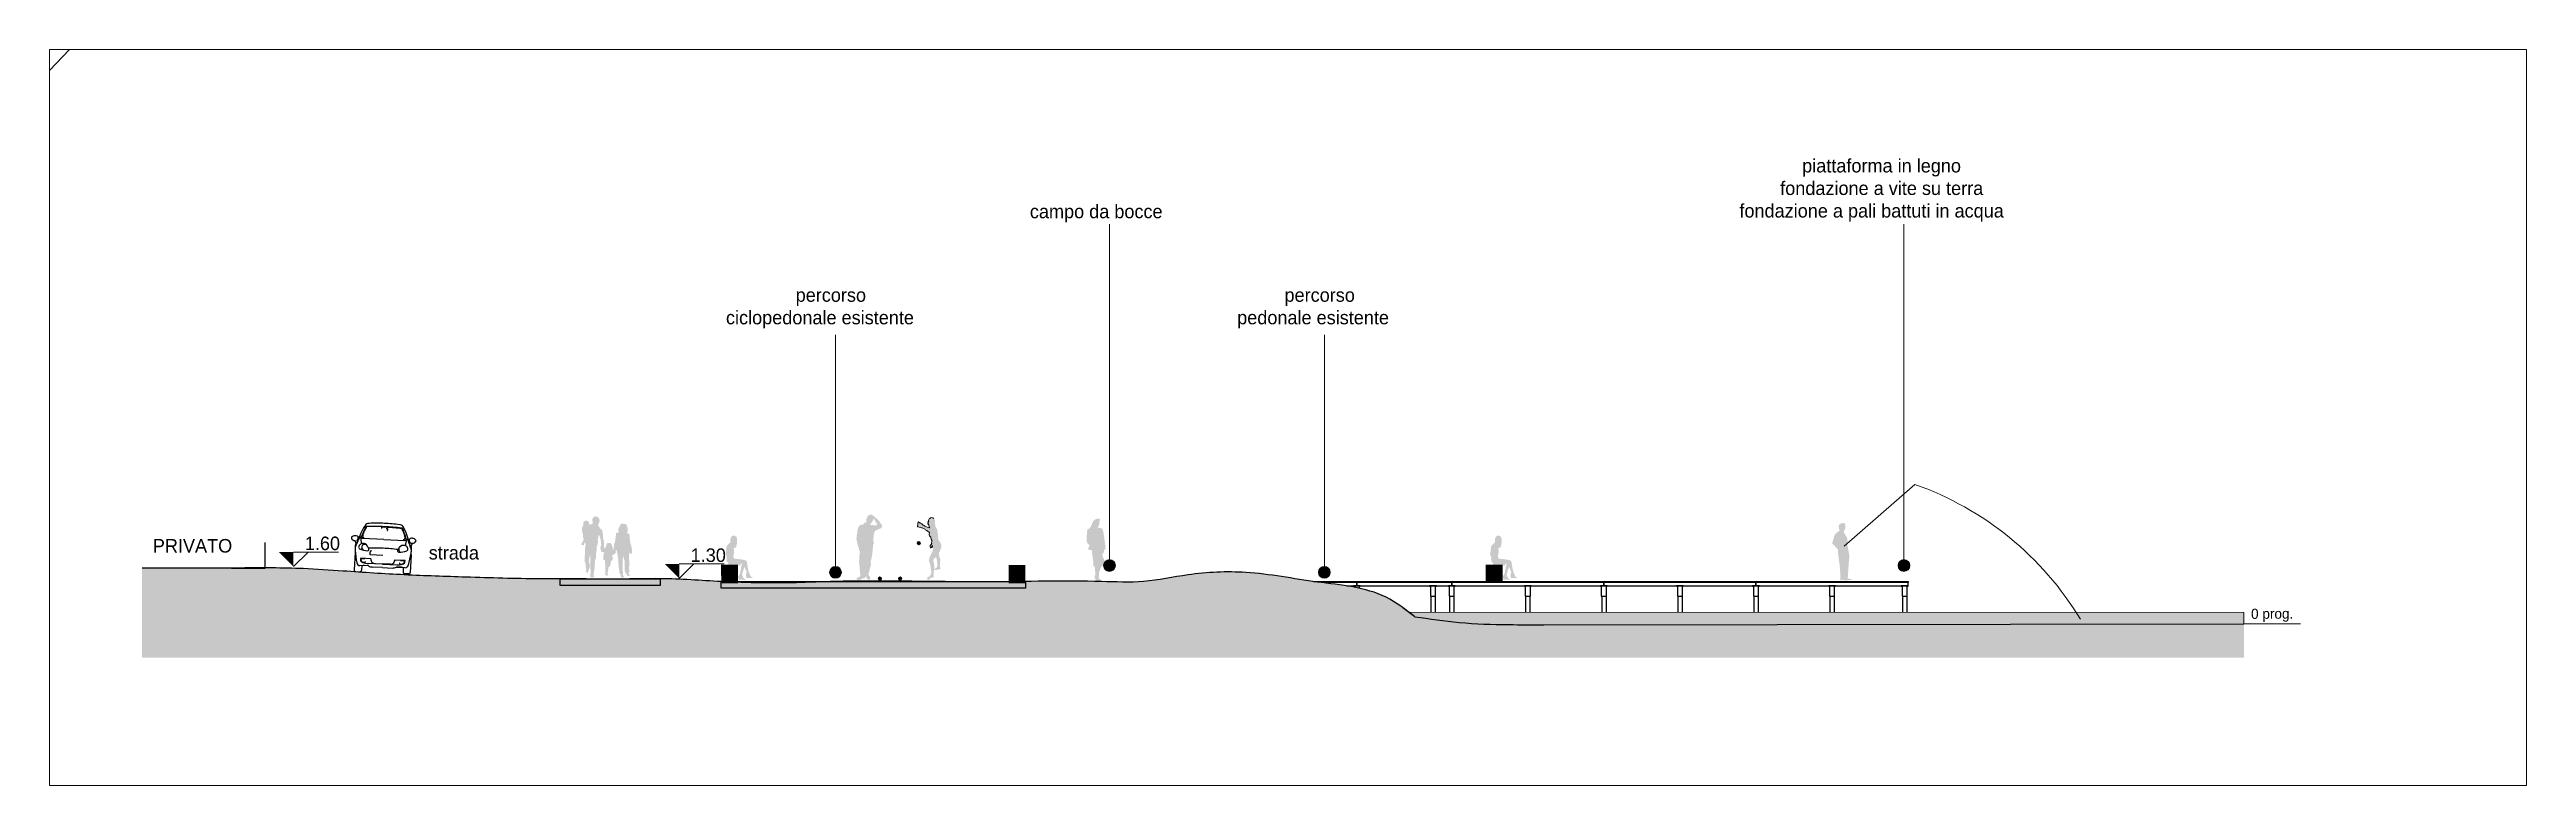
# Paper-space layout 'Sezione 2' of a CAD drawing. Header units: inches. Extents: x 8 to 374, y 86 to 195.
# The model-space entities are those that its viewports show. They can reach past a viewport. Long polylines and large blocks are cut down to what shows.
import ezdxf

# ---------------------------------------------------------------- set-up
doc = ezdxf.new("R2010")
doc.units = ezdxf.units.IN
doc.header["$MEASUREMENT"] = 0
for name, color, linetype, lineweight in [('cm_alberi in secondo piano', 252, 'Continuous', 9), ('cm_campiture', 252, 'Continuous', 9), ('cm_linea di terra', 4, 'Continuous', 25), ('cm_quote', 174, 'Continuous', 0), ('cm_testi', 250, 'Continuous', 0), ('cp_piattaforme volumi_linea', 4, 'Continuous', 25)]:
    doc.layers.add(name, color=color, linetype=linetype, lineweight=lineweight)
for name, color, linetype in [('cm_arredi secondo piano', 252, 'Continuous'), ('cp_alberi_linea', 103, 'Continuous'), ('cp_recinzioni leggere_linea', 4, 'Continuous')]:
    doc.layers.add(name, color=color, linetype=linetype)
doc.layers.add('Finestre', color=254, linetype='Continuous', lineweight=9, plot=False)
doc.styles.get("Standard").update_dxf_attribs({"font": 'GOTHIC.TTF'})

psp = doc.layouts.new('Sezione 2')

# ---------------------------------------------------------------- texts
at = {"layer": 'cm_testi', "char_height": 2, "attachment_point": 1}
for s, insert, width in [('\\pi10.30619;piattaforma in legno\\P\\pi7.05874;fondazione a vite su terra\\P\\pi1.02611;fondazione a pali battuti in acqua', (256.46, 178.38), 48.0141), ('\\pi11.88743;campo da bocce', (140.66, 171.61), 48.0141), ('\\pi21.21522;percorso\\P\\pi10.91067;ciclopedonale esistente', (96.69, 159.25), 53.9886), ('\\pi21.21522;percorso\\P\\pi14.21726;pedonale esistente', (168.99, 159.25), 53.9886), ('\\pi21.40013;PRIVATO', (1.43, 122.16), 53.9886), ('\\pi19.86431;strada', (43.77, 121.13), 48.0141)]:
    psp.add_mtext(s, dxfattribs=dict(at, insert=insert, width=width))

msp = doc.modelspace()

# ---------------------------------------------------------------- texts
at = {"layer": 'cm_quote', "attachment_point": 1}
for s, width, insert, char_height, rotation in [('1.60', 0.89726, (503385.596, 4346166.427), 0.4, 0), ('1.30', 0.89726, (503397.009, 4346166.078), 0.4, 0), ('0 prog.', 1.57145, (503443.165, 4346164.293), 0.3, 0.35212)]:
    msp.add_mtext_dynamic_manual_height_columns(s, width=width, gutter_width=1, heights=[0], dxfattribs=dict(at, insert=insert, char_height=char_height, rotation=rotation))

# ---------------------------------------------------------------- blocks, each defined once
blk = doc.blocks.new('quotaalt')
at = {"layer": 'cm_quote'}
for p, q in [((0, 0.32), (0.991, 0.32)), ((0, 0), (0.32, 0.32))]:
    blk.add_line(p, q, dxfattribs=at)
blk.add_solid([(0, 0.32), (0, 0), (-0.32, 0.32)], dxfattribs=at)
blk = doc.blocks.new('auto')
at = {"layer": 'cp_alberi_linea'}
for p, q in [((0, 1.622), (0, 1.484)), ((0.563, 1.66), (0.043, 1.66)), ((0.18, 1.24), (0.18, 1.496)), ((0.384, 1.359), (0.384, 1.477)), ((0.396, 1.187), (0.396, 1.477)), ((0.915, 1.683), (0.82, 1.639)), ((0.927, 1.619), (0.882, 1.596)), ((0.9, 1.65), (0.893, 1.65)), ((0.901, 1.677), (0.9, 1.65)), ((1.019, 1.504), (1.018, 1.489)), ((0.18, 1.446), (0.043, 1.446)), ((0.152, 0.83), (0.152, 1.129)), ((0.152, 0.83), (0.152, 0.532)), ((0.19, 1.249), (0.18, 1.249)), ((0.251, 0.83), (0.251, 1.249)), ((0.251, 0.83), (0.251, 0.412)), ((0.264, 1.065), (0.264, 0.83)), ((0.264, 0.596), (0.264, 0.83)), ((0.513, 0.83), (0.513, 1.21)), ((0.513, 1.21), (0.603, 1.21)), ((0.983, 0.83), (0.983, 1.454)), ((0.983, 0.83), (0.983, 0.206)), ((1.311, 0.889), (1.311, 0.922)), ((1.311, 0.772), (1.311, 0.738)), ((1.353, 0.903), (1.353, 0.83)), ((1.353, 0.758), (1.353, 0.83)), ((0, 0.039), (0, 0.176)), ((0.18, 0.215), (0.043, 0.215)), ((0.563, 0), (0.043, 0)), ((0.18, 0.42), (0.18, 0.164)), ((0.19, 0.412), (0.18, 0.412)), ((0.193, 0.412), (0.193, 0.296)), ((0.384, 0.301), (0.384, 0.184)), ((0.396, 0.473), (0.396, 0.184)), ((0.915, -0.023), (0.82, 0.022)), ((0.927, 0.041), (0.882, 0.065)), ((0.9, 0.01), (0.893, 0.01)), ((0.901, -0.016), (0.9, 0.01)), ((1.019, 0.156), (1.018, 0.171)), ((1.301, 0.728), (1.262, 0.728))]:
    blk.add_line(p, q, dxfattribs=at)
for centre, radius, start, end in [((0.041, 1.62), 0.0408, 86.75541, 176.9824), ((0.041, 1.486), 0.0408, 183.0176, 273.24459), ((0.28, 1.495), 0.101, 101.86928, 179.31887), ((0.985, -1.481), 3.159, 96.63374, 103.27609), ((0.376, 1.389), 0.105, 89.26891, 163.79135), ((0.377, 1.389), 0.093, 88.33686, 163.73736), ((0.379, 1.477), 0.0172, 358.18434, 95.26849), ((0.379, 1.477), 0.00456, 358.18434, 95.26849), ((0.565, 1.62), 0.0408, 54.88558, 93.24459), ((0.678, 1.438), 0.226, 76.39042, 104.94369), ((1.317, 1.282), 0.687, 158.54843, 179.20302), ((0.721, 1.379), 0.0923, 329.93509, 142.12963), ((0.709, 1.05), 0.615, 77.3125, 93.11146), ((0.726, 1.505), 0.0557, 70.28804, 149.70888), ((1.335, 2.85), 1.336, 243.14412, 251.85086), ((0.69, 1.412), 0.156, 28.51397, 69.28646), ((0.941, 1.748), 0.163, 221.90217, 248.8671), ((0.623, 1.421), 0.214, 346.68092, 17.74184), ((0.975, 1.141), 0.366, 83.23671, 113.49902), ((1.011, 1.694), 0.0961, 110.7211, 186.17258), ((0.816, 1.263), 0.334, 56.29207, 72.02687), ((-17.469, -31.752), 38.099, 60.93883, 61.14137), ((0.994, 1.669), 0.0839, 216.83042, 275.84296), ((0.711, 0.393), 1.202, 54.69261, 79.11665), ((0.989, 1.76), 0.0272, 50.44041, 118.12885), ((1.022, 1.45), 0.0396, 66.90984, 173.92843), ((0.972, 1.505), 0.0462, 359.66002, 51.36221), ((1.002, 1.639), 0.0532, 270, 330.96599), ((0.932, 1.681), 0.124, 1.14556, 53.20317), ((0.692, 0.146), 1.385, 62.9566, 75.54227), ((0.89, 1.666), 0.168, 341.59858, 5.8518), ((0.471, 1.108), 0.32, 155.59696, 176.24219), ((-0.093, 1.342), 0.286, 4.45134, 17.85484), ((0.191, 1.241), 0.0073, 1.05657, 93.68353), ((0.794, 1.259), 0.543, 162.98598, 181.12485), ((0.377, 1.072), 0.113, 144.61302, 183.53811), ((0.451, 1.373), 0.169, 165.78473, 190.19719), ((0.299, 1.35), 0.0161, 204.16239, 297.22764), ((0.391, 1.049), 0.138, 87.89485, 140.3346), ((0.597, 1.171), 0.0393, 3.90258, 81.87809), ((0.666, 1.287), 0.0357, 173.57643, 298.44413), ((0.589, 1.529), 0.289, 289.01885, 326.92534), ((-8.012, 0.678), 8.737, 0.99733, 3.85041), ((-8.012, 0.982), 8.737, 356.14959, 359.00267), ((1.048, 1.419), 0.0402, 100.39883, 180.73013), ((1.052, 1.285), 0.173, 73.16508, 93.54837), ((0.888, 0.626), 0.852, 60.02755, 75.49649), ((1.262, 0.738), 0.01, 180, 270), ((1.301, 0.738), 0.01, 270, 0), ((1.308, 1.348), 0.0172, 4.70699, 66.23093), ((1.308, 1.348), 0.0337, 4.70699, 66.23093), ((-4.107, 0.78), 5.452, 355.07009, 359.72523), ((-4.107, 0.881), 5.469, 359.46911, 4.92991), ((-4.107, 0.78), 5.469, 355.07009, 0.53089), ((1.348, 0.903), 0.005, 0, 118.34495), ((1.348, 0.758), 0.005, 241.65505, 0), ((1.325, 1.291), 0.116, 355.48309, 45.79013), ((-2.742, 0.867), 4.203, 359.49477, 5.66661), ((-2.742, 0.793), 4.203, 354.33339, 0.50523), ((0.041, 0.174), 0.0408, 86.75541, 176.9824), ((0.041, 0.041), 0.0408, 183.0176, 273.24459), ((0.471, 0.553), 0.32, 183.75781, 204.40304), ((-0.093, 0.318), 0.286, 342.14516, 355.54866), ((0.28, 0.165), 0.101, 180.68113, 258.13072), ((0.794, 0.401), 0.543, 178.87515, 197.01402), ((0.985, 3.141), 3.159, 256.72391, 263.36626), ((0.377, 0.589), 0.113, 176.46189, 215.38698), ((0.376, 0.272), 0.105, 196.20865, 270.73109), ((0.451, 0.287), 0.169, 169.80281, 194.21527), ((0.391, 0.612), 0.138, 219.6654, 272.10515), ((0.299, 0.311), 0.0161, 62.77236, 155.83761), ((0.377, 0.272), 0.093, 196.26264, 271.66314), ((0.379, 0.183), 0.0172, 264.73151, 1.81566), ((0.379, 0.183), 0.00456, 264.73151, 1.81566), ((0.565, 0.041), 0.0408, 266.75541, 305.11442), ((0.678, 0.222), 0.226, 255.05631, 283.60958), ((0.666, 0.373), 0.0357, 61.55587, 186.42357), ((1.317, 0.379), 0.687, 180.79698, 201.45157), ((0.721, 0.282), 0.0923, 67.49701, 160.58624), ((0.709, 0.61), 0.615, 266.88854, 282.6875), ((0.726, 0.156), 0.0557, 210.29112, 289.71196), ((0.589, 0.131), 0.289, 33.07466, 70.98115), ((1.335, -1.189), 1.336, 108.14914, 116.85588), ((0.69, 0.249), 0.156, 290.71354, 331.48603), ((0.941, -0.088), 0.163, 111.1329, 138.09783), ((0.623, 0.24), 0.214, 342.25816, 13.31908), ((0.975, 0.52), 0.366, 246.50098, 276.76329), ((0.816, 0.397), 0.334, 287.97313, 303.70793), ((-17.469, 33.413), 38.099, 298.85863, 299.06117), ((0.994, -0.009), 0.0839, 84.15704, 143.16958), ((0.711, 1.267), 1.202, 280.88335, 305.30739), ((1.022, 0.21), 0.0396, 186.07157, 293.09016), ((0.972, 0.156), 0.0462, 308.63779, 0.33998), ((1.002, 0.021), 0.0532, 29.03401, 90), ((1.048, 0.242), 0.0402, 179.26987, 259.60117), ((0.692, 1.515), 1.385, 284.45773, 297.0434), ((1.052, 0.375), 0.173, 266.45163, 286.83492), ((0.89, -0.006), 0.168, 354.1482, 18.40142), ((0.888, 1.034), 0.852, 284.50351, 299.97245), ((1.308, 0.312), 0.0172, 293.76907, 355.29301), ((1.308, 0.312), 0.0337, 293.76907, 355.29301), ((1.325, 0.369), 0.116, 314.20987, 4.51691), ((1.011, -0.033), 0.0961, 173.82742, 249.2789), ((0.989, -0.099), 0.0272, 241.87115, 309.55959), ((0.932, -0.02), 0.124, 306.79683, 358.85444)]:
    blk.add_arc(centre, radius, start, end, dxfattribs=at)

# ---------------------------------------------------------------- hatches: boundary and pattern name
at = {"layer": 'cm_alberi in secondo piano'}
h = msp.add_hatch(color=256, dxfattribs=at)
h.dxf.hatch_style = 1
h.paths.add_polyline_path([(503402.652, 4346166.685), (503402.671, 4346166.714), (503402.674, 4346166.739), (503402.662, 4346166.769), (503402.644, 4346166.798), (503402.622, 4346166.83), (503402.551, 4346166.927), (503402.524, 4346166.955), (503402.5, 4346166.971), (503402.475, 4346166.992), (503402.453, 4346167.007), (503402.424, 4346167.034), (503402.388, 4346167.066), (503402.341, 4346167.088), (503402.313, 4346167.066), (503402.295, 4346167.065), (503402.272, 4346167.059), (503402.252, 4346167.042), (503402.233, 4346167.008), (503402.216, 4346166.966), (503402.206, 4346166.926), (503402.206, 4346166.889), (503402.211, 4346166.864), (503402.206, 4346166.85), (503402.198, 4346166.838), (503402.194, 4346166.837), (503402.168, 4346166.839), (503402.148, 4346166.843), (503402.142, 4346166.831), (503402.136, 4346166.811), (503402.124, 4346166.793), (503402.082, 4346166.782), (503402.03, 4346166.768), (503401.998, 4346166.748), (503401.972, 4346166.703), (503401.954, 4346166.643), (503401.943, 4346166.593), (503401.929, 4346166.498), (503401.916, 4346166.394), (503401.912, 4346166.344), (503401.928, 4346166.293), (503401.936, 4346166.247), (503401.943, 4346166.201), (503401.959, 4346166.155), (503401.987, 4346166.087), (503401.992, 4346166.065), (503401.992, 4346166.035), (503401.996, 4346166.011), (503402.014, 4346165.991), (503402.016, 4346165.968), (503402.008, 4346165.926), (503401.997, 4346165.842), (503401.995, 4346165.747), (503401.992, 4346165.695), (503401.992, 4346165.647), (503402, 4346165.583), (503402.009, 4346165.512), (503402.019, 4346165.367), (503402.017, 4346165.339), (503402.026, 4346165.324), (503402.031, 4346165.292), (503402.028, 4346165.264), (503402.008, 4346165.238), (503401.975, 4346165.226), (503401.952, 4346165.217), (503401.929, 4346165.207), (503401.918, 4346165.189), (503401.916, 4346165.165), (503401.934, 4346165.151), (503401.96, 4346165.142), (503402.003, 4346165.14), (503402.032, 4346165.152), (503402.061, 4346165.172), (503402.082, 4346165.185), (503402.109, 4346165.188), (503402.143, 4346165.193), (503402.165, 4346165.203), (503402.173, 4346165.219), (503402.174, 4346165.243), (503402.178, 4346165.25), (503402.189, 4346165.248), (503402.203, 4346165.24), (503402.211, 4346165.22), (503402.221, 4346165.192), (503402.228, 4346165.177), (503402.245, 4346165.163), (503402.273, 4346165.156), (503402.308, 4346165.156), (503402.323, 4346165.166), (503402.325, 4346165.188), (503402.323, 4346165.205), (503402.313, 4346165.233), (503402.29, 4346165.265), (503402.271, 4346165.295), (503402.267, 4346165.319), (503402.274, 4346165.34), (503402.3, 4346165.432), (503402.312, 4346165.492), (503402.329, 4346165.546), (503402.343, 4346165.596), (503402.347, 4346165.624), (503402.335, 4346165.654), (503402.33, 4346165.681), (503402.336, 4346165.702), (503402.358, 4346165.777), (503402.374, 4346165.862), (503402.386, 4346165.962), (503402.392, 4346166.043), (503402.402, 4346166.103), (503402.4, 4346166.192), (503402.43, 4346166.216), (503402.428, 4346166.237), (503402.413, 4346166.291), (503402.413, 4346166.353), (503402.418, 4346166.395), (503402.424, 4346166.464), (503402.439, 4346166.532), (503402.452, 4346166.576), (503402.478, 4346166.607), (503402.534, 4346166.629), (503402.587, 4346166.654), (503402.616, 4346166.664)])
h.paths.add_polyline_path([(503402.31, 4346166.769), (503402.323, 4346166.794), (503402.343, 4346166.813), (503402.362, 4346166.843), (503402.368, 4346166.863), (503402.385, 4346166.879), (503402.393, 4346166.889), (503402.406, 4346166.913), (503402.414, 4346166.931), (503402.419, 4346166.948), (503402.419, 4346166.956), (503402.433, 4346166.951), (503402.444, 4346166.943), (503402.449, 4346166.931), (503402.452, 4346166.923), (503402.45, 4346166.92), (503402.456, 4346166.913), (503402.459, 4346166.9), (503402.473, 4346166.884), (503402.489, 4346166.853), (503402.51, 4346166.825), (503402.521, 4346166.804), (503402.527, 4346166.783), (503402.524, 4346166.769), (503402.504, 4346166.761), (503402.479, 4346166.759), (503402.451, 4346166.759), (503402.419, 4346166.762), (503402.391, 4346166.77), (503402.367, 4346166.77), (503402.329, 4346166.771), (503402.32, 4346166.768)], flags=16)
h = msp.add_hatch(color=256, dxfattribs=at)
h.dxf.hatch_style = 1
edge = h.paths.add_edge_path()
edge.add_spline(control_points=[(503404.096, 4346166.968), (503404.096, 4346166.968), (503404.111, 4346166.994), (503404.135, 4346166.993)], knot_values=[22.00001, 22.00001, 22.00001, 22.00001, 23, 23, 23, 23], degree=3, periodic=0)
edge.add_spline(control_points=[(503404.135, 4346166.993), (503404.159, 4346166.991), (503404.184, 4346166.97), (503404.198, 4346166.961)], knot_values=[23, 23, 23, 23, 24, 24, 24, 24], degree=3, periodic=0)
edge.add_spline(control_points=[(503404.198, 4346166.961), (503404.213, 4346166.952), (503404.239, 4346166.929), (503404.237, 4346166.894)], knot_values=[24, 24, 24, 24, 25, 25, 25, 25], degree=3, periodic=0)
edge.add_spline(control_points=[(503404.237, 4346166.894), (503404.234, 4346166.859), (503404.231, 4346166.835), (503404.231, 4346166.835)], knot_values=[25, 25, 25, 25, 25.999971, 25.999971, 25.999971, 25.999971], degree=3, periodic=0)
edge.add_spline(control_points=[(503404.231, 4346166.835), (503404.231, 4346166.835), (503404.245, 4346166.834), (503404.231, 4346166.807)], knot_values=[26.000014, 26.000014, 26.000014, 26.000014, 27, 27, 27, 27], degree=3, periodic=0)
edge.add_spline(control_points=[(503404.231, 4346166.807), (503404.231, 4346166.806), (503404.231, 4346166.804), (503404.231, 4346166.803)], knot_values=[27, 27, 27, 27, 28, 28, 28, 28], degree=3, periodic=0)
edge.add_spline(control_points=[(503404.231, 4346166.803), (503404.236, 4346166.794), (503404.242, 4346166.782), (503404.244, 4346166.774)], knot_values=[28, 28, 28, 28, 29, 29, 29, 29], degree=3, periodic=0)
edge.add_spline(control_points=[(503404.244, 4346166.774), (503404.247, 4346166.76), (503404.276, 4346166.736), (503404.289, 4346166.697)], knot_values=[29, 29, 29, 29, 30, 30, 30, 30], degree=3, periodic=0)
edge.add_spline(control_points=[(503404.289, 4346166.697), (503404.302, 4346166.658), (503404.324, 4346166.629), (503404.324, 4346166.629)], knot_values=[30, 30, 30, 30, 30.999899, 30.999899, 30.999899, 30.999899], degree=3, periodic=0)
edge.add_spline(control_points=[(503404.324, 4346166.629), (503404.324, 4346166.629), (503404.294, 4346166.669), (503404.287, 4346166.696)], knot_values=[31.000089, 31.000089, 31.000089, 31.000089, 32, 32, 32, 32], degree=3, periodic=0)
edge.add_spline(control_points=[(503404.287, 4346166.696), (503404.279, 4346166.723), (503404.251, 4346166.756), (503404.246, 4346166.762)], knot_values=[32, 32, 32, 32, 33, 33, 33, 33], degree=3, periodic=0)
edge.add_spline(control_points=[(503404.246, 4346166.762), (503404.242, 4346166.767), (503404.238, 4346166.777), (503404.232, 4346166.787)], knot_values=[33, 33, 33, 33, 34, 34, 34, 34], degree=3, periodic=0)
edge.add_spline(control_points=[(503404.232, 4346166.787), (503404.232, 4346166.783), (503404.232, 4346166.778), (503404.233, 4346166.774)], knot_values=[34, 34, 34, 34, 35, 35, 35, 35], degree=3, periodic=0)
edge.add_spline(control_points=[(503404.233, 4346166.774), (503404.24, 4346166.765), (503404.251, 4346166.749), (503404.255, 4346166.739)], knot_values=[35, 35, 35, 35, 36, 36, 36, 36], degree=3, periodic=0)
edge.add_spline(control_points=[(503404.255, 4346166.739), (503404.262, 4346166.725), (503404.281, 4346166.693), (503404.284, 4346166.674)], knot_values=[36, 36, 36, 36, 37, 37, 37, 37], degree=3, periodic=0)
edge.add_spline(control_points=[(503404.284, 4346166.674), (503404.274, 4346166.698), (503404.26, 4346166.728), (503404.253, 4346166.738)], knot_values=[37, 37, 37, 37, 38, 38, 38, 38], degree=3, periodic=0)
edge.add_spline(control_points=[(503404.253, 4346166.738), (503404.247, 4346166.747), (503404.241, 4346166.758), (503404.234, 4346166.765)], knot_values=[38, 38, 38, 38, 39, 39, 39, 39], degree=3, periodic=0)
edge.add_spline(control_points=[(503404.234, 4346166.765), (503404.235, 4346166.757), (503404.236, 4346166.75), (503404.24, 4346166.747)], knot_values=[39, 39, 39, 39, 40, 40, 40, 40], degree=3, periodic=0)
edge.add_spline(control_points=[(503404.24, 4346166.747), (503404.25, 4346166.739), (503404.25, 4346166.723), (503404.258, 4346166.704)], knot_values=[40, 40, 40, 40, 41, 41, 41, 41], degree=3, periodic=0)
edge.add_spline(control_points=[(503404.258, 4346166.704), (503404.266, 4346166.685), (503404.283, 4346166.653), (503404.298, 4346166.64)], knot_values=[41, 41, 41, 41, 42, 42, 42, 42], degree=3, periodic=0)
edge.add_spline(control_points=[(503404.298, 4346166.64), (503404.314, 4346166.628), (503404.322, 4346166.6), (503404.318, 4346166.572)], knot_values=[42, 42, 42, 42, 43, 43, 43, 43], degree=3, periodic=0)
edge.add_spline(control_points=[(503404.318, 4346166.572), (503404.318, 4346166.588), (503404.317, 4346166.609), (503404.308, 4346166.619)], knot_values=[43, 43, 43, 43, 44, 44, 44, 44], degree=3, periodic=0)
edge.add_spline(control_points=[(503404.308, 4346166.619), (503404.314, 4346166.577), (503404.307, 4346166.554), (503404.316, 4346166.553)], knot_values=[44, 44, 44, 44, 45, 45, 45, 45], degree=3, periodic=0)
edge.add_spline(control_points=[(503404.316, 4346166.553), (503404.324, 4346166.551), (503404.333, 4346166.555), (503404.337, 4346166.563)], knot_values=[45, 45, 45, 45, 46, 46, 46, 46], degree=3, periodic=0)
edge.add_spline(control_points=[(503404.337, 4346166.563), (503404.337, 4346166.563), (503404.337, 4346166.55), (503404.314, 4346166.547)], knot_values=[46.000051, 46.000051, 46.000051, 46.000051, 47, 47, 47, 47], degree=3, periodic=0)
edge.add_spline(control_points=[(503404.314, 4346166.547), (503404.315, 4346166.539), (503404.318, 4346166.531), (503404.316, 4346166.52)], knot_values=[47, 47, 47, 47, 48, 48, 48, 48], degree=3, periodic=0)
edge.add_spline(control_points=[(503404.316, 4346166.52), (503404.32, 4346166.508), (503404.326, 4346166.5), (503404.324, 4346166.49)], knot_values=[48, 48, 48, 48, 49, 49, 49, 49], degree=3, periodic=0)
edge.add_spline(control_points=[(503404.324, 4346166.49), (503404.323, 4346166.48), (503404.322, 4346166.469), (503404.324, 4346166.463)], knot_values=[49, 49, 49, 49, 50, 50, 50, 50], degree=3, periodic=0)
edge.add_spline(control_points=[(503404.324, 4346166.463), (503404.327, 4346166.458), (503404.328, 4346166.451), (503404.327, 4346166.418)], knot_values=[50, 50, 50, 50, 51, 51, 51, 51], degree=3, periodic=0)
edge.add_spline(control_points=[(503404.327, 4346166.418), (503404.327, 4346166.384), (503404.33, 4346166.369), (503404.331, 4346166.368)], knot_values=[51, 51, 51, 51, 52, 52, 52, 52], degree=3, periodic=0)
edge.add_spline(control_points=[(503404.331, 4346166.368), (503404.331, 4346166.367), (503404.337, 4346166.368), (503404.337, 4346166.351)], knot_values=[52, 52, 52, 52, 53, 53, 53, 53], degree=3, periodic=0)
edge.add_spline(control_points=[(503404.337, 4346166.351), (503404.343, 4346166.348), (503404.347, 4346166.341), (503404.345, 4346166.334)], knot_values=[53, 53, 53, 53, 54, 54, 54, 54], degree=3, periodic=0)
edge.add_spline(control_points=[(503404.345, 4346166.334), (503404.352, 4346166.331), (503404.35, 4346166.315), (503404.35, 4346166.315)], knot_values=[54, 54, 54, 54, 54.999981, 54.999981, 54.999981, 54.999981], degree=3, periodic=0)
edge.add_spline(control_points=[(503404.35, 4346166.315), (503404.35, 4346166.315), (503404.368, 4346166.298), (503404.373, 4346166.28)], knot_values=[55.000022, 55.000022, 55.000022, 55.000022, 56, 56, 56, 56], degree=3, periodic=0)
edge.add_spline(control_points=[(503404.373, 4346166.28), (503404.379, 4346166.262), (503404.383, 4346166.264), (503404.393, 4346166.25), (503404.404, 4346166.237), (503404.409, 4346166.236), (503404.403, 4346166.228)], knot_values=[56, 56, 56, 56, 57, 57, 57, 58, 58, 58, 58], degree=3, periodic=0)
edge.add_spline(control_points=[(503404.403, 4346166.228), (503404.411, 4346166.223), (503404.418, 4346166.214), (503404.413, 4346166.208)], knot_values=[58, 58, 58, 58, 59, 59, 59, 59], degree=3, periodic=0)
edge.add_spline(control_points=[(503404.413, 4346166.208), (503404.422, 4346166.194), (503404.431, 4346166.168), (503404.426, 4346166.129)], knot_values=[59, 59, 59, 59, 60, 60, 60, 60], degree=3, periodic=0)
edge.add_spline(control_points=[(503404.426, 4346166.129), (503404.42, 4346166.091), (503404.401, 4346166.042), (503404.379, 4346166.014)], knot_values=[60, 60, 60, 60, 61, 61, 61, 61], degree=3, periodic=0)
edge.add_spline(control_points=[(503404.379, 4346166.014), (503404.378, 4346165.989), (503404.378, 4346165.976), (503404.378, 4346165.973)], knot_values=[61, 61, 61, 61, 62, 62, 62, 62], degree=3, periodic=0)
edge.add_spline(control_points=[(503404.378, 4346165.973), (503404.378, 4346165.969), (503404.366, 4346165.97), (503404.359, 4346165.968)], knot_values=[62, 62, 62, 62, 63, 63, 63, 63], degree=3, periodic=0)
edge.add_spline(control_points=[(503404.359, 4346165.968), (503404.36, 4346165.941), (503404.358, 4346165.892), (503404.357, 4346165.881)], knot_values=[63, 63, 63, 63, 64, 64, 64, 64], degree=3, periodic=0)
edge.add_spline(control_points=[(503404.357, 4346165.881), (503404.356, 4346165.87), (503404.367, 4346165.847), (503404.367, 4346165.829)], knot_values=[64, 64, 64, 64, 65, 65, 65, 65], degree=3, periodic=0)
edge.add_spline(control_points=[(503404.367, 4346165.829), (503404.372, 4346165.813), (503404.393, 4346165.769), (503404.393, 4346165.733)], knot_values=[65, 65, 65, 65, 66, 66, 66, 66], degree=3, periodic=0)
edge.add_spline(control_points=[(503404.393, 4346165.733), (503404.393, 4346165.697), (503404.38, 4346165.646), (503404.382, 4346165.599)], knot_values=[66, 66, 66, 66, 67, 67, 67, 67], degree=3, periodic=0)
edge.add_spline(control_points=[(503404.382, 4346165.599), (503404.383, 4346165.552), (503404.391, 4346165.516), (503404.397, 4346165.502)], knot_values=[67, 67, 67, 67, 68, 68, 68, 68], degree=3, periodic=0)
edge.add_spline(control_points=[(503404.397, 4346165.502), (503404.404, 4346165.489), (503404.412, 4346165.459), (503404.375, 4346165.46)], knot_values=[68, 68, 68, 68, 69, 69, 69, 69], degree=3, periodic=0)
edge.add_spline(control_points=[(503404.375, 4346165.46), (503404.338, 4346165.461), (503404.31, 4346165.453), (503404.292, 4346165.444)], knot_values=[69, 69, 69, 69, 70, 70, 70, 70], degree=3, periodic=0)
edge.add_spline(control_points=[(503404.292, 4346165.444), (503404.275, 4346165.434), (503404.245, 4346165.433), (503404.225, 4346165.445)], knot_values=[70, 70, 70, 70, 71, 71, 71, 71], degree=3, periodic=0)
edge.add_spline(control_points=[(503404.225, 4346165.445), (503404.215, 4346165.443), (503404.209, 4346165.443), (503404.209, 4346165.443)], knot_values=[71, 71, 71, 71, 71.999982, 71.999982, 71.999982, 71.999982], degree=3, periodic=0)
edge.add_spline(control_points=[(503404.209, 4346165.443), (503404.209, 4346165.443), (503404.206, 4346165.432), (503404.201, 4346165.39)], knot_values=[72.00004, 72.00004, 72.00004, 72.00004, 73, 73, 73, 73], degree=3, periodic=0)
edge.add_spline(control_points=[(503404.201, 4346165.39), (503404.197, 4346165.349), (503404.186, 4346165.301), (503404.197, 4346165.27)], knot_values=[73, 73, 73, 73, 74, 74, 74, 74], degree=3, periodic=0)
edge.add_spline(control_points=[(503404.197, 4346165.27), (503404.209, 4346165.239), (503404.202, 4346165.21), (503404.163, 4346165.218)], knot_values=[74, 74, 74, 74, 75, 75, 75, 75], degree=3, periodic=0)
edge.add_spline(control_points=[(503404.163, 4346165.218), (503404.124, 4346165.226), (503404.087, 4346165.18), (503404.072, 4346165.168)], knot_values=[75, 75, 75, 75, 76, 76, 76, 76], degree=3, periodic=0)
edge.add_spline(control_points=[(503404.072, 4346165.168), (503404.072, 4346165.168), (503404.065, 4346165.143), (503404.035, 4346165.145)], knot_values=[76.000028, 76.000028, 76.000028, 76.000028, 77, 77, 77, 77], degree=3, periodic=0)
edge.add_spline(control_points=[(503404.035, 4346165.145), (503404.005, 4346165.146), (503404.01, 4346165.161), (503404.01, 4346165.161)], knot_values=[77, 77, 77, 77, 77.999974, 77.999974, 77.999974, 77.999974], degree=3, periodic=0)
edge.add_spline(control_points=[(503404.01, 4346165.161), (503404.01, 4346165.161), (503404, 4346165.164), (503404.006, 4346165.176)], knot_values=[78.000033, 78.000033, 78.000033, 78.000033, 79, 79, 79, 79], degree=3, periodic=0)
edge.add_spline(control_points=[(503404.006, 4346165.176), (503404.002, 4346165.183), (503404.008, 4346165.188), (503404.008, 4346165.188)], knot_values=[79, 79, 79, 79, 79.999972, 79.999972, 79.999972, 79.999972], degree=3, periodic=0)
edge.add_spline(control_points=[(503404.008, 4346165.188), (503404.008, 4346165.188), (503404.003, 4346165.196), (503404.008, 4346165.205)], knot_values=[80.000028, 80.000028, 80.000028, 80.000028, 81, 81, 81, 81], degree=3, periodic=0)
edge.add_spline(control_points=[(503404.008, 4346165.205), (503404.008, 4346165.205), (503404.005, 4346165.218), (503404.019, 4346165.224)], knot_values=[81.00003, 81.00003, 81.00003, 81.00003, 82, 82, 82, 82], degree=3, periodic=0)
edge.add_spline(control_points=[(503404.019, 4346165.224), (503404.034, 4346165.231), (503404.065, 4346165.238), (503404.076, 4346165.253)], knot_values=[82, 82, 82, 82, 83, 83, 83, 83], degree=3, periodic=0)
edge.add_spline(control_points=[(503404.076, 4346165.253), (503404.086, 4346165.267), (503404.108, 4346165.295), (503404.118, 4346165.315)], knot_values=[83, 83, 83, 83, 84, 84, 84, 84], degree=3, periodic=0)
edge.add_spline(control_points=[(503404.118, 4346165.315), (503404.128, 4346165.336), (503404.13, 4346165.392), (503404.126, 4346165.414)], knot_values=[84, 84, 84, 84, 85, 85, 85, 85], degree=3, periodic=0)
edge.add_spline(control_points=[(503404.126, 4346165.414), (503404.121, 4346165.436), (503404.111, 4346165.495), (503404.104, 4346165.55)], knot_values=[85, 85, 85, 85, 86, 86, 86, 86], degree=3, periodic=0)
edge.add_spline(control_points=[(503404.104, 4346165.55), (503404.097, 4346165.606), (503404.087, 4346165.632), (503404.08, 4346165.653)], knot_values=[86, 86, 86, 86, 87, 87, 87, 87], degree=3, periodic=0)
edge.add_spline(control_points=[(503404.08, 4346165.653), (503404.072, 4346165.674), (503404.067, 4346165.69), (503404.057, 4346165.717)], knot_values=[87, 87, 87, 87, 88, 88, 88, 88], degree=3, periodic=0)
edge.add_spline(control_points=[(503404.057, 4346165.717), (503404.047, 4346165.743), (503404.062, 4346165.747), (503404.066, 4346165.768)], knot_values=[88, 88, 88, 88, 89, 89, 89, 89], degree=3, periodic=0)
edge.add_spline(control_points=[(503404.066, 4346165.768), (503404.07, 4346165.788), (503404.066, 4346165.799), (503404.091, 4346165.846)], knot_values=[89, 89, 89, 89, 90, 90, 90, 90], degree=3, periodic=0)
edge.add_spline(control_points=[(503404.091, 4346165.846), (503404.116, 4346165.893), (503404.167, 4346166), (503404.169, 4346166.001)], knot_values=[90, 90, 90, 90, 91, 91, 91, 91], degree=3, periodic=0)
edge.add_spline(control_points=[(503404.169, 4346166.001), (503404.164, 4346166.004), (503404.166, 4346166.01), (503404.171, 4346166.014)], knot_values=[91, 91, 91, 91, 92, 92, 92, 92], degree=3, periodic=0)
edge.add_spline(control_points=[(503404.171, 4346166.014), (503404.177, 4346166.017), (503404.175, 4346166.032), (503404.182, 4346166.032)], knot_values=[92, 92, 92, 92, 93, 93, 93, 93], degree=3, periodic=0)
edge.add_spline(control_points=[(503404.182, 4346166.032), (503404.183, 4346166.032), (503404.178, 4346166.038), (503404.177, 4346166.061)], knot_values=[93, 93, 93, 93, 94, 94, 94, 94], degree=3, periodic=0)
edge.add_spline(control_points=[(503404.177, 4346166.061), (503404.177, 4346166.084), (503404.176, 4346166.131), (503404.176, 4346166.131)], knot_values=[94, 94, 94, 94, 94.999978, 94.999978, 94.999978, 94.999978], degree=3, periodic=0)
edge.add_spline(control_points=[(503404.176, 4346166.131), (503404.176, 4346166.131), (503404.168, 4346166.145), (503404.161, 4346166.161)], knot_values=[95.000024, 95.000024, 95.000024, 95.000024, 96, 96, 96, 96], degree=3, periodic=0)
edge.add_spline(control_points=[(503404.161, 4346166.161), (503404.155, 4346166.154), (503404.154, 4346166.153), (503404.153, 4346166.153)], knot_values=[96, 96, 96, 96, 97, 97, 97, 97], degree=3, periodic=0)
edge.add_spline(control_points=[(503404.153, 4346166.153), (503404.152, 4346166.152), (503404.16, 4346166.146), (503404.154, 4346166.139)], knot_values=[97, 97, 97, 97, 98, 98, 98, 98], degree=3, periodic=0)
edge.add_spline(control_points=[(503404.154, 4346166.139), (503404.161, 4346166.135), (503404.162, 4346166.128), (503404.16, 4346166.124)], knot_values=[98, 98, 98, 98, 99, 99, 99, 99], degree=3, periodic=0)
edge.add_spline(control_points=[(503404.16, 4346166.124), (503404.162, 4346166.117), (503404.148, 4346166.112), (503404.134, 4346166.123)], knot_values=[99, 99, 99, 99, 100, 100, 100, 100], degree=3, periodic=0)
edge.add_spline(control_points=[(503404.134, 4346166.123), (503404.133, 4346166.118), (503404.132, 4346166.116), (503404.132, 4346166.116)], knot_values=[100, 100, 100, 100, 100.999938, 100.999938, 100.999938, 100.999938], degree=3, periodic=0)
edge.add_spline(control_points=[(503404.132, 4346166.116), (503404.132, 4346166.116), (503404.146, 4346166.111), (503404.14, 4346166.104)], knot_values=[101.000026, 101.000026, 101.000026, 101.000026, 102, 102, 102, 102], degree=3, periodic=0)
edge.add_spline(control_points=[(503404.14, 4346166.104), (503404.135, 4346166.096), (503404.123, 4346166.106), (503404.123, 4346166.106)], knot_values=[102, 102, 102, 102, 102.999941, 102.999941, 102.999941, 102.999941], degree=3, periodic=0)
edge.add_spline(control_points=[(503404.123, 4346166.106), (503404.123, 4346166.106), (503404.125, 4346166.093), (503404.117, 4346166.093)], knot_values=[103.00006, 103.00006, 103.00006, 103.00006, 104, 104, 104, 104], degree=3, periodic=0)
edge.add_spline(control_points=[(503404.117, 4346166.093), (503404.108, 4346166.094), (503404.098, 4346166.114), (503404.093, 4346166.122)], knot_values=[104, 104, 104, 104, 105, 105, 105, 105], degree=3, periodic=0)
edge.add_spline(control_points=[(503404.093, 4346166.122), (503404.087, 4346166.131), (503404.093, 4346166.139), (503404.092, 4346166.152)], knot_values=[105, 105, 105, 105, 106, 106, 106, 106], degree=3, periodic=0)
edge.add_spline(control_points=[(503404.092, 4346166.152), (503404.092, 4346166.164), (503404.091, 4346166.173), (503404.102, 4346166.178)], knot_values=[106, 106, 106, 106, 107, 107, 107, 107], degree=3, periodic=0)
edge.add_spline(control_points=[(503404.102, 4346166.178), (503404.113, 4346166.182), (503404.129, 4346166.199), (503404.139, 4346166.222)], knot_values=[107, 107, 107, 107, 108, 108, 108, 108], degree=3, periodic=0)
edge.add_spline(control_points=[(503404.139, 4346166.222), (503404.137, 4346166.24), (503404.137, 4346166.24), (503404.135, 4346166.242)], knot_values=[108, 108, 108, 108, 109, 109, 109, 109], degree=3, periodic=0)
edge.add_spline(control_points=[(503404.135, 4346166.242), (503404.133, 4346166.244), (503404.133, 4346166.251), (503404.137, 4346166.257)], knot_values=[109, 109, 109, 109, 110, 110, 110, 110], degree=3, periodic=0)
edge.add_spline(control_points=[(503404.137, 4346166.257), (503404.141, 4346166.264), (503404.144, 4346166.275), (503404.143, 4346166.281)], knot_values=[110, 110, 110, 110, 111, 111, 111, 111], degree=3, periodic=0)
edge.add_spline(control_points=[(503404.143, 4346166.281), (503404.141, 4346166.287), (503404.138, 4346166.292), (503404.143, 4346166.297)], knot_values=[111, 111, 111, 111, 112, 112, 112, 112], degree=3, periodic=0)
edge.add_spline(control_points=[(503404.143, 4346166.297), (503404.142, 4346166.315), (503404.14, 4346166.328), (503404.137, 4346166.331)], knot_values=[112, 112, 112, 112, 113, 113, 113, 113], degree=3, periodic=0)
edge.add_spline(control_points=[(503404.137, 4346166.331), (503404.133, 4346166.335), (503404.125, 4346166.348), (503404.125, 4346166.355)], knot_values=[113, 113, 113, 113, 114, 114, 114, 114], degree=3, periodic=0)
edge.add_spline(control_points=[(503404.125, 4346166.355), (503404.125, 4346166.362), (503404.117, 4346166.368), (503404.117, 4346166.377)], knot_values=[114, 114, 114, 114, 115, 115, 115, 115], degree=3, periodic=0)
edge.add_spline(control_points=[(503404.117, 4346166.377), (503404.117, 4346166.386), (503404.113, 4346166.39), (503404.112, 4346166.399)], knot_values=[115, 115, 115, 115, 116, 116, 116, 116], degree=3, periodic=0)
edge.add_spline(control_points=[(503404.112, 4346166.399), (503404.111, 4346166.408), (503404.111, 4346166.417), (503404.098, 4346166.428)], knot_values=[116, 116, 116, 116, 117, 117, 117, 117], degree=3, periodic=0)
edge.add_spline(control_points=[(503404.098, 4346166.428), (503404.084, 4346166.44), (503404.054, 4346166.453), (503404.064, 4346166.504)], knot_values=[117, 117, 117, 117, 118, 118, 118, 118], degree=3, periodic=0)
edge.add_spline(control_points=[(503404.064, 4346166.504), (503404.074, 4346166.555), (503404.068, 4346166.562), (503404.068, 4346166.562)], knot_values=[118, 118, 118, 118, 118.99996, 118.99996, 118.99996, 118.99996], degree=3, periodic=0)
edge.add_spline(control_points=[(503404.068, 4346166.562), (503404.068, 4346166.562), (503404.021, 4346166.577), (503403.991, 4346166.603)], knot_values=[119.00001, 119.00001, 119.00001, 119.00001, 120, 120, 120, 120], degree=3, periodic=0)
edge.add_spline(control_points=[(503403.991, 4346166.603), (503403.961, 4346166.63), (503403.941, 4346166.646), (503403.912, 4346166.659)], knot_values=[120, 120, 120, 120, 121, 121, 121, 121], degree=3, periodic=0)
edge.add_spline(control_points=[(503403.912, 4346166.659), (503403.882, 4346166.672), (503403.866, 4346166.687), (503403.855, 4346166.687)], knot_values=[121, 121, 121, 121, 122, 122, 122, 122], degree=3, periodic=0)
edge.add_spline(control_points=[(503403.855, 4346166.687), (503403.843, 4346166.687), (503403.828, 4346166.685), (503403.803, 4346166.696)], knot_values=[122, 122, 122, 122, 123, 123, 123, 123], degree=3, periodic=0)
edge.add_spline(control_points=[(503403.803, 4346166.696), (503403.777, 4346166.706), (503403.761, 4346166.714), (503403.748, 4346166.715)], knot_values=[123, 123, 123, 123, 124, 124, 124, 124], degree=3, periodic=0)
edge.add_spline(control_points=[(503403.748, 4346166.715), (503403.735, 4346166.716), (503403.73, 4346166.719), (503403.721, 4346166.724)], knot_values=[124, 124, 124, 124, 125, 125, 125, 125], degree=3, periodic=0)
edge.add_spline(control_points=[(503403.721, 4346166.724), (503403.723, 4346166.854), (503403.738, 4346166.851), (503403.738, 4346166.851)], knot_values=[1, 1, 1, 1, 1.999972, 1.999972, 1.999972, 1.999972], degree=3, periodic=0)
edge.add_spline(control_points=[(503403.738, 4346166.851), (503403.738, 4346166.851), (503403.738, 4346166.861), (503403.75, 4346166.862)], knot_values=[2.000022, 2.000022, 2.000022, 2.000022, 3, 3, 3, 3], degree=3, periodic=0)
edge.add_spline(control_points=[(503403.75, 4346166.862), (503403.762, 4346166.863), (503403.756, 4346166.849), (503403.761, 4346166.846)], knot_values=[3, 3, 3, 3, 4, 4, 4, 4], degree=3, periodic=0)
edge.add_spline(control_points=[(503403.761, 4346166.846), (503403.768, 4346166.848), (503403.775, 4346166.84), (503403.78, 4346166.837)], knot_values=[4, 4, 4, 4, 5, 5, 5, 5], degree=3, periodic=0)
edge.add_spline(control_points=[(503403.78, 4346166.837), (503403.785, 4346166.833), (503403.801, 4346166.834), (503403.81, 4346166.828)], knot_values=[5, 5, 5, 5, 6, 6, 6, 6], degree=3, periodic=0)
edge.add_spline(control_points=[(503403.81, 4346166.828), (503403.819, 4346166.823), (503403.837, 4346166.816), (503403.849, 4346166.801)], knot_values=[6, 6, 6, 6, 7, 7, 7, 7], degree=3, periodic=0)
edge.add_spline(control_points=[(503403.849, 4346166.801), (503403.861, 4346166.786), (503403.871, 4346166.776), (503403.886, 4346166.768)], knot_values=[7, 7, 7, 7, 8, 8, 8, 8], degree=3, periodic=0)
edge.add_spline(control_points=[(503403.886, 4346166.768), (503403.902, 4346166.759), (503403.924, 4346166.75), (503403.937, 4346166.74)], knot_values=[8, 8, 8, 8, 9, 9, 9, 9], degree=3, periodic=0)
edge.add_spline(control_points=[(503403.937, 4346166.74), (503403.949, 4346166.73), (503403.982, 4346166.715), (503404.006, 4346166.708)], knot_values=[9, 9, 9, 9, 10, 10, 10, 10], degree=3, periodic=0)
edge.add_spline(control_points=[(503404.006, 4346166.708), (503404.03, 4346166.701), (503404.074, 4346166.688), (503404.084, 4346166.682)], knot_values=[10, 10, 10, 10, 11, 11, 11, 11], degree=3, periodic=0)
edge.add_spline(control_points=[(503404.084, 4346166.682), (503404.084, 4346166.688), (503404.082, 4346166.691), (503404.082, 4346166.691)], knot_values=[11, 11, 11, 11, 11.999929, 11.999929, 11.999929, 11.999929], degree=3, periodic=0)
edge.add_spline(control_points=[(503404.082, 4346166.691), (503404.082, 4346166.691), (503404.066, 4346166.697), (503404.061, 4346166.727)], knot_values=[12.000017, 12.000017, 12.000017, 12.000017, 13, 13, 13, 13], degree=3, periodic=0)
edge.add_spline(control_points=[(503404.061, 4346166.727), (503404.055, 4346166.757), (503404.045, 4346166.772), (503404.038, 4346166.792)], knot_values=[13, 13, 13, 13, 14, 14, 14, 14], degree=3, periodic=0)
edge.add_spline(control_points=[(503404.038, 4346166.792), (503404.031, 4346166.811), (503404.042, 4346166.853), (503404.048, 4346166.862)], knot_values=[14, 14, 14, 14, 15, 15, 15, 15], degree=3, periodic=0)
edge.add_spline(control_points=[(503404.048, 4346166.862), (503404.053, 4346166.871), (503404.048, 4346166.878), (503404.048, 4346166.885)], knot_values=[15, 15, 15, 15, 16, 16, 16, 16], degree=3, periodic=0)
edge.add_spline(control_points=[(503404.048, 4346166.885), (503404.048, 4346166.892), (503404.032, 4346166.882), (503404.034, 4346166.865)], knot_values=[16, 16, 16, 16, 17, 17, 17, 17], degree=3, periodic=0)
edge.add_spline(control_points=[(503404.034, 4346166.865), (503404.036, 4346166.848), (503404.024, 4346166.794), (503404.024, 4346166.794)], knot_values=[17, 17, 17, 17, 17.999947, 17.999947, 17.999947, 17.999947], degree=3, periodic=0)
edge.add_spline(control_points=[(503404.024, 4346166.794), (503404.024, 4346166.794), (503404.034, 4346166.853), (503404.03, 4346166.868)], knot_values=[18.000052, 18.000052, 18.000052, 18.000052, 19, 19, 19, 19], degree=3, periodic=0)
edge.add_spline(control_points=[(503404.03, 4346166.868), (503404.026, 4346166.882), (503404.037, 4346166.894), (503404.046, 4346166.908)], knot_values=[19, 19, 19, 19, 20, 20, 20, 20], degree=3, periodic=0)
edge.add_spline(control_points=[(503404.046, 4346166.908), (503404.055, 4346166.921), (503404.055, 4346166.939), (503404.066, 4346166.951)], knot_values=[20, 20, 20, 20, 21, 21, 21, 21], degree=3, periodic=0)
edge.add_spline(control_points=[(503404.066, 4346166.951), (503404.077, 4346166.964), (503404.096, 4346166.968), (503404.096, 4346166.968)], knot_values=[21, 21, 21, 21, 21.99997, 21.99997, 21.99997, 21.99997], degree=3, periodic=0)
edge = h.paths.add_edge_path(flags=16)
edge.add_spline(control_points=[(503404.281, 4346165.79), (503404.268, 4346165.8), (503404.255, 4346165.821), (503404.255, 4346165.821)], knot_values=[7, 7, 7, 7, 7.999977, 7.999977, 7.999977, 7.999977], degree=3, periodic=0)
edge.add_spline(control_points=[(503404.255, 4346165.821), (503404.255, 4346165.821), (503404.214, 4346165.775), (503404.199, 4346165.757)], knot_values=[8.000022, 8.000022, 8.000022, 8.000022, 9, 9, 9, 9], degree=3, periodic=0)
edge.add_spline(control_points=[(503404.199, 4346165.757), (503404.184, 4346165.74), (503404.176, 4346165.725), (503404.184, 4346165.699)], knot_values=[9, 9, 9, 9, 10, 10, 10, 10], degree=3, periodic=0)
edge.add_spline(control_points=[(503404.184, 4346165.699), (503404.193, 4346165.673), (503404.215, 4346165.621), (503404.215, 4346165.567)], knot_values=[0, 0, 0, 0, 1, 1, 1, 1], degree=3, periodic=0)
edge.add_spline(control_points=[(503404.215, 4346165.567), (503404.215, 4346165.513), (503404.21, 4346165.464), (503404.21, 4346165.464)], knot_values=[1, 1, 1, 1, 1.999974, 1.999974, 1.999974, 1.999974], degree=3, periodic=0)
edge.add_spline(control_points=[(503404.21, 4346165.464), (503404.21, 4346165.464), (503404.225, 4346165.473), (503404.234, 4346165.476)], knot_values=[2.000024, 2.000024, 2.000024, 2.000024, 3, 3, 3, 3], degree=3, periodic=0)
edge.add_spline(control_points=[(503404.234, 4346165.476), (503404.242, 4346165.478), (503404.264, 4346165.499), (503404.276, 4346165.505)], knot_values=[3, 3, 3, 3, 4, 4, 4, 4], degree=3, periodic=0)
edge.add_spline(control_points=[(503404.276, 4346165.505), (503404.289, 4346165.512), (503404.311, 4346165.536), (503404.31, 4346165.591)], knot_values=[4, 4, 4, 4, 5, 5, 5, 5], degree=3, periodic=0)
edge.add_spline(control_points=[(503404.31, 4346165.591), (503404.31, 4346165.647), (503404.292, 4346165.692), (503404.292, 4346165.727)], knot_values=[5, 5, 5, 5, 6, 6, 6, 6], degree=3, periodic=0)
edge.add_spline(control_points=[(503404.292, 4346165.727), (503404.291, 4346165.762), (503404.281, 4346165.775), (503404.281, 4346165.79)], knot_values=[6, 6, 6, 6, 7, 7, 7, 7], degree=3, periodic=0)
h = msp.add_hatch(color=256, dxfattribs=at)
h.dxf.hatch_style = 1
edge = h.paths.add_edge_path()
edge.add_arc((503403.756, 4346166.234), 0.0495, 0, 360)
h = msp.add_hatch(color=256, dxfattribs=at)
h.dxf.hatch_style = 1
edge = h.paths.add_edge_path()
edge.add_arc((503402.608, 4346165.181), 0.0495, 400.90285, 760.90285)
h = msp.add_hatch(color=256, dxfattribs=at)
h.dxf.hatch_style = 1
edge = h.paths.add_edge_path()
edge.add_arc((503403.205, 4346165.184), 0.0495, 400.90285, 760.90285)
at = {"layer": 'cm_arredi secondo piano', "linetype": 'Continuous'}
msp.add_hatch(color=252, dxfattribs=at).paths.add_polyline_path([(503394.398, 4346166.591), (503394.383, 4346166.624), (503394.347, 4346166.654), (503394.311, 4346166.699), (503394.275, 4346166.744), (503394.272, 4346166.786), (503394.302, 4346166.831), (503394.311, 4346166.883), (503394.317, 4346166.913), (503394.302, 4346166.958), (503394.275, 4346166.991), (503394.254, 4346167.015), (503394.214, 4346167.024), (503394.154, 4346167.018), (503394.127, 4346166.994), (503394.106, 4346166.961), (503394.103, 4346166.928), (503394.106, 4346166.874), (503394.112, 4346166.813), (503394.085, 4346166.798), (503394.037, 4346166.786), (503394.004, 4346166.786), (503393.995, 4346166.804), (503394.007, 4346166.855), (503393.989, 4346166.87), (503393.965, 4346166.889), (503393.922, 4346166.895), (503393.892, 4346166.904), (503393.871, 4346166.886), (503393.844, 4346166.861), (503393.835, 4346166.831), (503393.835, 4346166.777), (503393.835, 4346166.753), (503393.808, 4346166.735), (503393.796, 4346166.642), (503393.802, 4346166.552), (503393.82, 4346166.512), (503393.82, 4346166.467), (503393.82, 4346166.398), (503393.847, 4346166.377), (503393.832, 4346166.305), (503393.769, 4346166.199), (503393.796, 4346166.178), (503393.847, 4346166.166), (503393.859, 4346166.214), (503393.892, 4346166.278), (503393.901, 4346166.172), (503393.886, 4346166.085), (503393.88, 4346165.892), (503393.868, 4346165.715), (503393.883, 4346165.676), (503393.901, 4346165.61), (503393.901, 4346165.525), (503393.922, 4346165.468), (503393.913, 4346165.411), (503393.931, 4346165.354), (503393.968, 4346165.363), (503394.001, 4346165.468), (503394.028, 4346165.498), (503394.028, 4346165.519), (503394.007, 4346165.525), (503394.028, 4346165.573), (503394.025, 4346165.628), (503393.995, 4346165.667), (503394.01, 4346165.694), (503394.001, 4346165.742), (503394.004, 4346165.766), (503394.037, 4346165.868), (503394.037, 4346165.739), (503394.043, 4346165.643), (503394.049, 4346165.327), (503394.037, 4346165.267), (503394.039, 4346165.222), (503394.079, 4346165.225), (503394.109, 4346165.222), (503394.149, 4346165.224), (503394.136, 4346165.306), (503394.148, 4346165.375), (503394.172, 4346165.525), (503394.172, 4346165.634), (503394.184, 4346165.733), (503394.205, 4346165.805), (503394.211, 4346165.917), (503394.229, 4346166.055), (503394.226, 4346166.13), (503394.244, 4346166.145), (503394.251, 4346166.178), (503394.238, 4346166.187), (503394.26, 4346166.205), (503394.266, 4346166.263), (503394.26, 4346166.341), (503394.281, 4346166.392), (503394.281, 4346166.449), (503394.302, 4346166.479), (503394.32, 4346166.422), (503394.344, 4346166.347), (503394.353, 4346166.284), (503394.365, 4346166.163), (503394.353, 4346166.139), (503394.341, 4346166.118), (503394.341, 4346166.07), (503394.35, 4346166.052), (503394.356, 4346166.019), (503394.377, 4346165.971), (503394.443, 4346165.971), (503394.437, 4346165.92), (503394.422, 4346165.814), (503394.428, 4346165.742), (503394.47, 4346165.73), (503394.479, 4346165.634), (503394.491, 4346165.552), (503394.482, 4346165.456), (503394.485, 4346165.372), (503394.482, 4346165.333), (503394.479, 4346165.279), (503394.558, 4346165.276), (503394.567, 4346165.282), (503394.558, 4346165.324), (503394.54, 4346165.363), (503394.564, 4346165.372), (503394.576, 4346165.519), (503394.609, 4346165.531), (503394.633, 4346165.589), (503394.663, 4346165.715), (503394.699, 4346165.733), (503394.696, 4346165.892), (503394.741, 4346165.895), (503394.774, 4346165.929), (503394.804, 4346165.974), (503394.789, 4346165.995), (503394.798, 4346166.025), (503394.816, 4346166.031), (503394.835, 4346165.95), (503394.853, 4346165.871), (503394.856, 4346165.829), (503394.868, 4346165.739), (503394.874, 4346165.607), (503394.88, 4346165.534), (503394.895, 4346165.444), (503394.901, 4346165.375), (503394.913, 4346165.327), (503394.937, 4346165.324), (503394.937, 4346165.264), (503394.955, 4346165.224), (503394.994, 4346165.212), (503395.039, 4346165.224), (503394.997, 4346165.318), (503395.012, 4346165.327), (503395.009, 4346165.369), (503394.994, 4346165.48), (503394.997, 4346165.573), (503394.997, 4346165.691), (503394.997, 4346165.754), (503395.015, 4346165.862), (503395.027, 4346165.808), (503395.063, 4346165.688), (503395.048, 4346165.643), (503395.066, 4346165.616), (503395.039, 4346165.577), (503395.054, 4346165.573), (503395.057, 4346165.549), (503395.057, 4346165.426), (503395.063, 4346165.384), (503395.084, 4346165.381), (503395.081, 4346165.351), (503395.09, 4346165.33), (503395.118, 4346165.315), (503395.133, 4346165.279), (503395.163, 4346165.261), (503395.196, 4346165.261), (503395.208, 4346165.291), (503395.19, 4346165.309), (503395.166, 4346165.351), (503395.184, 4346165.357), (503395.196, 4346165.381), (503395.184, 4346165.495), (503395.19, 4346165.549), (503395.202, 4346165.61), (503395.187, 4346165.646), (503395.199, 4346165.655), (503395.199, 4346165.706), (503395.19, 4346165.739), (503395.187, 4346165.823), (503395.181, 4346165.926), (503395.193, 4346165.941), (503395.217, 4346165.956), (503395.22, 4346165.938), (503395.214, 4346165.926), (503395.226, 4346165.911), (503395.253, 4346165.923), (503395.28, 4346165.962), (503395.274, 4346166.001), (503395.274, 4346166.028), (503395.265, 4346166.094), (503395.25, 4346166.169), (503395.223, 4346166.236), (503395.217, 4346166.305), (503395.205, 4346166.389), (503395.202, 4346166.488), (503395.145, 4346166.53), (503395.111, 4346166.555), (503395.124, 4346166.564), (503395.163, 4346166.588), (503395.136, 4346166.618), (503395.145, 4346166.633), (503395.151, 4346166.66), (503395.139, 4346166.687), (503395.127, 4346166.717), (503395.121, 4346166.744), (503395.111, 4346166.786), (503395.063, 4346166.804), (503395.024, 4346166.804), (503395.006, 4346166.816), (503394.961, 4346166.813), (503394.931, 4346166.78), (503394.913, 4346166.726), (503394.886, 4346166.714), (503394.889, 4346166.678), (503394.865, 4346166.663), (503394.871, 4346166.639), (503394.868, 4346166.597), (503394.883, 4346166.582), (503394.889, 4346166.564), (503394.804, 4346166.53), (503394.804, 4346166.5), (503394.768, 4346166.251), (503394.744, 4346166.217), (503394.738, 4346166.142), (503394.729, 4346166.046), (503394.702, 4346166.055), (503394.699, 4346166.07), (503394.705, 4346166.106), (503394.696, 4346166.13), (503394.684, 4346166.145), (503394.681, 4346166.163), (503394.675, 4346166.19), (503394.654, 4346166.217), (503394.633, 4346166.239), (503394.582, 4346166.239), (503394.533, 4346166.23), (503394.512, 4346166.166), (503394.494, 4346166.118), (503394.482, 4346166.088), (503394.443, 4346166.073), (503394.437, 4346166.082), (503394.455, 4346166.1), (503394.455, 4346166.112), (503394.443, 4346166.157), (503394.446, 4346166.184), (503394.44, 4346166.299), (503394.422, 4346166.359), (503394.419, 4346166.431), (503394.407, 4346166.545)])
at = {"layer": 'cm_arredi secondo piano'}
for points in [[(503398.622, 4346165.148), (503398.621, 4346165.16), (503398.623, 4346165.164), (503398.621, 4346165.17), (503398.605, 4346165.176), (503398.587, 4346165.184), (503398.573, 4346165.203), (503398.56, 4346165.226), (503398.549, 4346165.244), (503398.537, 4346165.271), (503398.534, 4346165.3), (503398.542, 4346165.348), (503398.56, 4346165.411), (503398.586, 4346165.486), (503398.604, 4346165.534), (503398.611, 4346165.52), (503398.629, 4346165.468), (503398.652, 4346165.416), (503398.67, 4346165.356), (503398.665, 4346165.348), (503398.657, 4346165.333), (503398.648, 4346165.32), (503398.643, 4346165.3), (503398.644, 4346165.291), (503398.658, 4346165.207), (503398.833, 4346165.2), (503398.839, 4346165.202), (503398.838, 4346165.207), (503398.84, 4346165.208), (503398.841, 4346165.212), (503398.833, 4346165.216), (503398.814, 4346165.226), (503398.793, 4346165.243), (503398.778, 4346165.275), (503398.761, 4346165.303), (503398.742, 4346165.349), (503398.721, 4346165.402), (503398.699, 4346165.508), (503398.684, 4346165.609), (503398.672, 4346165.683), (503398.648, 4346165.717), (503398.613, 4346165.728), (503398.608, 4346165.73), (503398.55, 4346165.746), (503398.55, 4346165.748), (503398.473, 4346165.754), (503398.379, 4346165.766), (503398.322, 4346165.77), (503398.315, 4346165.778), (503398.295, 4346165.785), (503398.287, 4346165.802), (503398.281, 4346165.809), (503398.27, 4346165.814), (503398.277, 4346165.862), (503398.288, 4346165.929), (503398.296, 4346165.998), (503398.291, 4346166.046), (503398.285, 4346166.084), (503398.289, 4346166.088), (503398.297, 4346166.103), (503398.302, 4346166.101), (503398.303, 4346166.094), (503398.31, 4346166.098), (503398.312, 4346166.105), (503398.315, 4346166.108), (503398.318, 4346166.106), (503398.318, 4346166.097), (503398.313, 4346166.093), (503398.329, 4346166.099), (503398.338, 4346166.107), (503398.342, 4346166.112), (503398.344, 4346166.105), (503398.34, 4346166.1), (503398.329, 4346166.096), (503398.341, 4346166.097), (503398.351, 4346166.105), (503398.356, 4346166.112), (503398.362, 4346166.157), (503398.368, 4346166.176), (503398.377, 4346166.212), (503398.385, 4346166.259), (503398.382, 4346166.351), (503398.364, 4346166.414), (503398.315, 4346166.459), (503398.263, 4346166.46), (503398.242, 4346166.447), (503398.223, 4346166.432), (503398.191, 4346166.383), (503398.184, 4346166.334), (503398.19, 4346166.288), (503398.183, 4346166.258), (503398.166, 4346166.238), (503398.138, 4346166.217), (503398.102, 4346166.176), (503398.075, 4346166.136), (503398.063, 4346166.103), (503398.063, 4346166.05), (503398.054, 4346165.969), (503398.051, 4346165.957), (503398.048, 4346165.942), (503398.044, 4346165.928), (503398.04, 4346165.909), (503398.037, 4346165.881), (503398.053, 4346165.878), (503398.053, 4346165.865), (503398.061, 4346165.86), (503398.071, 4346165.828), (503398.073, 4346165.801), (503398.072, 4346165.753), (503398.077, 4346165.712), (503398.086, 4346165.683), (503398.1, 4346165.666), (503398.112, 4346165.651), (503398.127, 4346165.655), (503398.124, 4346165.647), (503398.124, 4346165.624), (503398.126, 4346165.606), (503398.127, 4346165.593), (503398.13, 4346165.58), (503398.134, 4346165.58), (503398.134, 4346165.582), (503398.141, 4346165.574), (503398.144, 4346165.573), (503398.148, 4346165.576), (503398.15, 4346165.58), (503398.152, 4346165.584), (503398.158, 4346165.578), (503398.162, 4346165.58), (503398.166, 4346165.589), (503398.167, 4346165.598), (503398.167, 4346165.601), (503398.418, 4346165.598), (503398.438, 4346165.574), (503398.475, 4346165.556), (503398.48, 4346165.619), (503398.503, 4346165.622), (503398.541, 4346165.632), (503398.528, 4346165.608), (503398.516, 4346165.577), (503398.503, 4346165.53), (503398.492, 4346165.462), (503398.482, 4346165.396), (503398.466, 4346165.325), (503398.452, 4346165.297), (503398.445, 4346165.288), (503398.434, 4346165.276), (503398.425, 4346165.264), (503398.42, 4346165.25), (503398.419, 4346165.234), (503398.422, 4346165.224), (503398.434, 4346165.15)], [(503409.22, 4346166.553), (503409.184, 4346166.66), (503409.136, 4346166.679), (503409.062, 4346166.688), (503409.042, 4346166.716), (503409.057, 4346166.718), (503409.086, 4346166.73), (503409.078, 4346166.75), (503409.084, 4346166.786), (503409.099, 4346166.786), (503409.106, 4346166.799), (503409.102, 4346166.807), (503409.099, 4346166.88), (503409.11, 4346166.895), (503409.125, 4346166.925), (503409.1, 4346166.953), (503409.045, 4346166.958), (503408.977, 4346166.936), (503408.918, 4346166.888), (503408.85, 4346166.735), (503408.805, 4346166.669), (503408.742, 4346166.64), (503408.722, 4346166.407), (503408.725, 4346166.288), (503408.749, 4346166.222), (503408.809, 4346166.168), (503408.759, 4346166.05), (503408.842, 4346166.026), (503408.875, 4346166.025), (503408.916, 4346165.68), (503408.923, 4346165.554), (503408.96, 4346165.543), (503408.963, 4346165.51), (503408.983, 4346165.328), (503408.981, 4346165.295), (503408.964, 4346165.268), (503408.96, 4346165.224), (503408.951, 4346165.186), (503408.955, 4346165.182), (503408.975, 4346165.206), (503408.976, 4346165.171), (503408.997, 4346165.121), (503409.047, 4346165.089), (503409.076, 4346165.099), (503409.06, 4346165.121), (503409.07, 4346165.12), (503409.161, 4346165.135), (503409.159, 4346165.145), (503409.108, 4346165.164), (503409.076, 4346165.218), (503409.084, 4346165.249), (503409.084, 4346165.276), (503409.087, 4346165.37), (503409.17, 4346165.568), (503409.304, 4346165.593), (503409.266, 4346165.689), (503409.227, 4346165.781), (503409.199, 4346165.826), (503409.188, 4346165.916), (503409.22, 4346165.937), (503409.235, 4346165.979), (503409.233, 4346166.038), (503409.259, 4346166.043), (503409.281, 4346166.057), (503409.279, 4346166.13)], [(503421.238, 4346165.148), (503421.237, 4346165.16), (503421.239, 4346165.164), (503421.237, 4346165.17), (503421.221, 4346165.176), (503421.202, 4346165.184), (503421.188, 4346165.203), (503421.176, 4346165.226), (503421.165, 4346165.244), (503421.153, 4346165.271), (503421.15, 4346165.3), (503421.158, 4346165.348), (503421.175, 4346165.411), (503421.202, 4346165.486), (503421.22, 4346165.534), (503421.227, 4346165.52), (503421.245, 4346165.468), (503421.268, 4346165.416), (503421.286, 4346165.356), (503421.281, 4346165.348), (503421.273, 4346165.333), (503421.264, 4346165.32), (503421.259, 4346165.3), (503421.26, 4346165.291), (503421.274, 4346165.207), (503421.449, 4346165.2), (503421.455, 4346165.202), (503421.454, 4346165.207), (503421.456, 4346165.208), (503421.457, 4346165.212), (503421.449, 4346165.216), (503421.43, 4346165.226), (503421.408, 4346165.243), (503421.394, 4346165.275), (503421.376, 4346165.303), (503421.358, 4346165.349), (503421.337, 4346165.402), (503421.315, 4346165.508), (503421.3, 4346165.609), (503421.288, 4346165.683), (503421.264, 4346165.717), (503421.228, 4346165.728), (503421.224, 4346165.73), (503421.166, 4346165.746), (503421.166, 4346165.748), (503421.089, 4346165.754), (503420.995, 4346165.766), (503420.938, 4346165.77), (503420.931, 4346165.778), (503420.91, 4346165.785), (503420.903, 4346165.802), (503420.897, 4346165.809), (503420.886, 4346165.814), (503420.892, 4346165.862), (503420.903, 4346165.929), (503420.912, 4346165.998), (503420.907, 4346166.046), (503420.901, 4346166.084), (503420.905, 4346166.088), (503420.913, 4346166.103), (503420.918, 4346166.101), (503420.919, 4346166.094), (503420.925, 4346166.098), (503420.927, 4346166.105), (503420.931, 4346166.108), (503420.934, 4346166.106), (503420.934, 4346166.097), (503420.929, 4346166.093), (503420.944, 4346166.099), (503420.953, 4346166.107), (503420.958, 4346166.112), (503420.96, 4346166.105), (503420.956, 4346166.1), (503420.945, 4346166.096), (503420.957, 4346166.097), (503420.967, 4346166.105), (503420.972, 4346166.112), (503420.977, 4346166.157), (503420.984, 4346166.176), (503420.993, 4346166.212), (503421.001, 4346166.259), (503420.998, 4346166.351), (503420.98, 4346166.414), (503420.93, 4346166.459), (503420.878, 4346166.46), (503420.858, 4346166.447), (503420.839, 4346166.432), (503420.807, 4346166.383), (503420.799, 4346166.334), (503420.806, 4346166.288), (503420.799, 4346166.258), (503420.782, 4346166.238), (503420.754, 4346166.217), (503420.718, 4346166.176), (503420.691, 4346166.136), (503420.679, 4346166.103), (503420.679, 4346166.05), (503420.67, 4346165.969), (503420.667, 4346165.957), (503420.664, 4346165.942), (503420.66, 4346165.928), (503420.656, 4346165.909), (503420.653, 4346165.881), (503420.669, 4346165.878), (503420.668, 4346165.865), (503420.677, 4346165.86), (503420.687, 4346165.828), (503420.689, 4346165.801), (503420.688, 4346165.753), (503420.693, 4346165.712), (503420.702, 4346165.683), (503420.716, 4346165.666), (503420.728, 4346165.651), (503420.742, 4346165.655), (503420.739, 4346165.647), (503420.74, 4346165.624), (503420.742, 4346165.606), (503420.743, 4346165.593), (503420.746, 4346165.58), (503420.75, 4346165.58), (503420.75, 4346165.582), (503420.757, 4346165.574), (503420.76, 4346165.573), (503420.764, 4346165.576), (503420.766, 4346165.58), (503420.768, 4346165.584), (503420.773, 4346165.578), (503420.777, 4346165.58), (503420.782, 4346165.589), (503420.783, 4346165.598), (503420.783, 4346165.601), (503421.034, 4346165.598), (503421.054, 4346165.574), (503421.091, 4346165.556), (503421.096, 4346165.619), (503421.118, 4346165.622), (503421.157, 4346165.632), (503421.144, 4346165.608), (503421.132, 4346165.577), (503421.119, 4346165.53), (503421.108, 4346165.462), (503421.098, 4346165.396), (503421.081, 4346165.325), (503421.068, 4346165.297), (503421.061, 4346165.288), (503421.05, 4346165.276), (503421.041, 4346165.264), (503421.036, 4346165.25), (503421.035, 4346165.234), (503421.038, 4346165.224), (503421.05, 4346165.15)], [(503430.864, 4346166.128), (503430.851, 4346166.162), (503430.79, 4346166.203), (503430.777, 4346166.23), (503430.845, 4346166.47), (503430.915, 4346166.554), (503430.972, 4346166.583), (503430.979, 4346166.599), (503430.988, 4346166.607), (503431.002, 4346166.619), (503430.981, 4346166.656), (503430.966, 4346166.739), (503430.997, 4346166.795), (503431.037, 4346166.817), (503431.103, 4346166.83), (503431.159, 4346166.806), (503431.162, 4346166.771), (503431.158, 4346166.771), (503431.167, 4346166.715), (503431.155, 4346166.646), (503431.141, 4346166.61), (503431.117, 4346166.597), (503431.124, 4346166.552), (503431.139, 4346166.522), (503431.166, 4346166.477), (503431.214, 4346166.394), (503431.233, 4346166.285), (503431.222, 4346166.174), (503431.231, 4346166.15), (503431.285, 4346165.861), (503431.264, 4346165.615), (503431.247, 4346165.352), (503431.237, 4346165.224), (503431.227, 4346165.2), (503431.242, 4346165.184), (503431.339, 4346165.171), (503431.341, 4346165.147), (503431.257, 4346165.143), (503431.162, 4346165.127), (503431.121, 4346165.135), (503431.086, 4346165.149), (503431.077, 4346165.148), (503431.066, 4346165.133), (503431.023, 4346165.126), (503431.019, 4346165.15), (503431.019, 4346165.182), (503431.02, 4346165.299), (503431.006, 4346165.456), (503430.996, 4346165.609), (503430.99, 4346165.629), (503430.959, 4346165.862), (503430.941, 4346166.059), (503430.922, 4346166.073)]]:
    msp.add_hatch(color=256, dxfattribs=at).paths.add_polyline_path(points)
at = {"layer": 'cm_campiture'}
h = msp.add_hatch(color=253, dxfattribs=at)
h.dxf.hatch_style = 1
edge = h.paths.add_edge_path()
edge.add_line((503387.194, 4346202.452), (503352.251, 4346165.684))
edge.add_line((503352.251, 4346165.684), (503352.395, 4346165.483))
edge.add_spline(control_points=[(503352.395, 4346165.483), (503352.683, 4346165.787), (503353.517, 4346166.665), (503354.576, 4346167.719), (503355.654, 4346168.503), (503356.138, 4346168.501), (503356.307, 4346168.5)], knot_values=[0, 0, 0, 0, 1.256114, 3.632588, 4.562755, 5.061635, 5.061635, 5.061635, 5.061635], degree=3, periodic=0)
edge.add_spline(control_points=[(503356.307, 4346168.5), (503356.524, 4346168.517), (503356.761, 4346168.534), (503356.985, 4346168.596), (503357.004, 4346168.602)], knot_values=[2.962951, 2.962951, 2.962951, 2.962951, 3.6075, 3.66847, 3.66847, 3.66847, 3.66847], degree=3, periodic=0)
edge.add_spline(control_points=[(503357.004, 4346168.602), (503357.483, 4346168.742), (503358.294, 4346169.394), (503359.036, 4346170.031), (503359.397, 4346170.34)], knot_values=[0, 0, 0, 0, 1.51976, 2.962951, 2.962951, 2.962951, 2.962951], degree=3, periodic=0)
edge.add_spline(control_points=[(503359.397, 4346170.34), (503360.007, 4346170.857), (503361.229, 4346171.892), (503362.869, 4346173.758), (503364.713, 4346175.404), (503366.794, 4346177.654), (503369.81, 4346180.679), (503372.271, 4346183.148), (503373.712, 4346184.66)], knot_values=[22.185431, 22.185431, 22.185431, 22.185431, 24.578969, 26.982518, 29.621747, 31.985359, 36.171565, 42.43859, 42.43859, 42.43859, 42.43859], degree=3, periodic=0)
edge.add_line((503373.712, 4346184.66), (503373.821, 4346184.556))
edge.add_line((503373.821, 4346184.556), (503374.027, 4346184.774))
edge.add_line((503374.027, 4346184.774), (503374.136, 4346184.671))
edge.add_line((503374.136, 4346184.671), (503374.343, 4346184.888))
edge.add_line((503374.343, 4346184.888), (503374.452, 4346184.785))
edge.add_line((503374.452, 4346184.785), (503374.658, 4346185.002))
edge.add_line((503374.658, 4346185.002), (503374.655, 4346185.005))
edge.add_line((503374.655, 4346185.005), (503378.757, 4346189.315))
edge.add_line((503378.757, 4346189.315), (503380.312, 4346191.604))
edge.add_line((503380.312, 4346191.604), (503380.167, 4346191.742))
edge.add_line((503380.167, 4346191.742), (503382.227, 4346193.909))
edge.add_line((503382.227, 4346193.909), (503382.372, 4346193.771))
edge.add_spline(control_points=[(503382.329, 4346193.727), (503383.014, 4346194.434), (503384.696, 4346196.134), (503386.94, 4346198.451), (503388.498, 4346200.061), (503389.079, 4346200.661)], knot_values=[0, 0, 0, 0, 2.954241, 7.172501, 9.676411, 9.676411, 9.676411, 9.676411], degree=3, periodic=0)
edge.add_line((503389.079, 4346200.661), (503387.194, 4346202.452))
edge = h.paths.add_edge_path()
edge.add_line((503352.251, 4346165.684), (503351.743, 4346165.149))
edge.add_line((503351.743, 4346165.149), (503351.921, 4346164.98))
edge.add_spline(control_points=[(503351.921, 4346164.98), (503352.079, 4346165.148), (503352.237, 4346165.315), (503352.395, 4346165.483)], knot_values=[5.061635, 5.061635, 5.061635, 5.061635, 5.749943, 5.749943, 5.749943, 5.749943], degree=3, periodic=0)
edge.add_line((503352.395, 4346165.483), (503352.251, 4346165.684))
h = msp.add_hatch(color=253, dxfattribs=at)
h.dxf.hatch_style = 1
h.paths.add_polyline_path([(503418.085, 4346164.319), (503417.67, 4346164.585), (503417.197, 4346164.79), (503416.643, 4346164.928), (503416.444, 4346164.969), (503415.657, 4346165.069), (503415.435, 4346165.099), (503414.332, 4346165.26), (503413.622, 4346165.352), (503412.932, 4346165.385), (503412.121, 4346165.342), (503411.447, 4346165.255), (503410.858, 4346165.153), (503410.408, 4346165.098), (503410.408, 4346164.906), (503407.914, 4346164.904), (503407.914, 4346165.11), (503406.912, 4346165.101), (503406.908, 4346164.899), (503397.911, 4346164.896), (503397.912, 4346165.097), (503397.42, 4346165.111), (503396.454, 4346165.169), (503396.111, 4346165.181), (503396.111, 4346164.982), (503393.154, 4346164.98), (503393.154, 4346165.181), (503392.84, 4346165.183), (503391.705, 4346165.183), (503390.8, 4346165.217), (503389.352, 4346165.256), (503387.533, 4346165.347), (503386.321, 4346165.439), (503385.684, 4346165.478), (503385.119, 4346165.492), (503384.436, 4346165.492), (503380.782, 4346165.498), (503380.782, 4346162.846), (503418.432, 4346162.846), (503418.432, 4346164.057), (503418.256, 4346164.19), (503418.259, 4346164.19), (503418.259, 4346164.19)])
h = msp.add_hatch(dxfattribs=at)
h.set_pattern_fill('DASH', color=256, scale=0.5)
h.set_pattern_definition([(0, (5.72716, -7.18403), (0.0625, 0.0625), [0.0625, -0.0625])])
edge = h.paths.add_edge_path()
edge.add_spline(control_points=[(503418.259, 4346164.19), (503418.317, 4346164.146), (503418.375, 4346164.102), (503418.432, 4346164.057)], knot_values=[0, 0, 0, 0, 0.21487, 0.21487, 0.21487, 0.21487], degree=3, periodic=0)
edge.add_spline(control_points=[(503418.432, 4346164.057), (503418.87, 4346163.995), (503419.789, 4346163.855), (503421.064, 4346163.821), (503421.898, 4346163.82), (503422.243, 4346163.821)], knot_values=[0, 0, 0, 0, 1.317727, 2.78498, 3.820666, 3.820666, 3.820666, 3.820666], degree=3, periodic=0)
edge.add_line((503422.243, 4346163.821), (503442.954, 4346163.844))
edge.add_line((503442.954, 4346163.844), (503442.954, 4346164.054))
edge.add_line((503442.954, 4346164.054), (503442.954, 4346164.188))
edge.add_line((503442.954, 4346164.188), (503418.259, 4346164.19))
h = msp.add_hatch(color=253, dxfattribs=at)
h.dxf.hatch_style = 1
edge = h.paths.add_edge_path()
edge.add_spline(control_points=[(503422.243, 4346163.821), (503421.898, 4346163.82), (503421.064, 4346163.821), (503419.789, 4346163.855), (503418.87, 4346163.995), (503418.432, 4346164.057)], knot_values=[0, 0, 0, 0, 1.035686, 2.502939, 3.820666, 3.820666, 3.820666, 3.820666], degree=3, periodic=0)
edge.add_line((503418.432, 4346164.057), (503418.432, 4346163.846))
edge.add_line((503418.432, 4346163.846), (503418.432, 4346162.846))
edge.add_line((503418.432, 4346162.846), (503442.954, 4346162.85))
edge.add_line((503442.954, 4346162.85), (503442.954, 4346163.85))
edge.add_line((503442.954, 4346163.85), (503422.243, 4346163.821))
at = {"layer": 'cp_piattaforme volumi_linea'}
h = msp.add_hatch(color=256, dxfattribs=at)
h.dxf.hatch_style = 1
h.paths.add_polyline_path([(503396.111, 4346165.182), (503393.154, 4346165.181), (503393.154, 4346164.98), (503396.111, 4346164.982)])
h = msp.add_hatch(color=256, dxfattribs=at)
h.dxf.hatch_style = 1
h.paths.add_polyline_path([(503398.411, 4346165.045), (503398.411, 4346165.596), (503397.911, 4346165.596), (503397.912, 4346165.045)])
h = msp.add_hatch(color=256, dxfattribs=at)
h.dxf.hatch_style = 1
h.paths.add_polyline_path([(503406.911, 4346165.103), (503397.912, 4346165.103), (503397.912, 4346164.897), (503406.912, 4346164.899)])
h = msp.add_hatch(color=256, dxfattribs=at)
h.dxf.hatch_style = 1
h.paths.add_polyline_path([(503406.912, 4346165.041), (503406.911, 4346165.592), (503406.412, 4346165.592), (503406.412, 4346165.041)])
h = msp.add_hatch(color=256, dxfattribs=at)
h.dxf.hatch_style = 1
h.paths.add_polyline_path([(503410.41, 4346165.099), (503407.913, 4346165.11), (503407.914, 4346164.904), (503410.41, 4346164.906)])
h = msp.add_hatch(color=256, dxfattribs=at)
h.dxf.hatch_style = 1
h.paths.add_polyline_path([(503421.027, 4346165.099), (503421.026, 4346165.596), (503420.527, 4346165.596), (503420.528, 4346165.099)])

# ---------------------------------------------------------------- linework, layer by layer
at = {"layer": 'cm_alberi in secondo piano'}
for centre in [(503403.756, 4346166.234), (503402.607, 4346165.183), (503403.203, 4346165.186)]:
    msp.add_circle(centre, 0.0495, dxfattribs=at)
for points in [[(503403.721, 4346166.724), (503403.723, 4346166.854), (503403.738, 4346166.851), (503403.738, 4346166.851)], [(503403.748, 4346166.715), (503403.735, 4346166.716), (503403.73, 4346166.719), (503403.721, 4346166.724)], [(503403.738, 4346166.851), (503403.738, 4346166.851), (503403.738, 4346166.861), (503403.75, 4346166.862)], [(503403.803, 4346166.696), (503403.777, 4346166.706), (503403.761, 4346166.714), (503403.748, 4346166.715)], [(503403.75, 4346166.862), (503403.762, 4346166.863), (503403.756, 4346166.849), (503403.761, 4346166.846)], [(503403.761, 4346166.846), (503403.768, 4346166.848), (503403.775, 4346166.84), (503403.78, 4346166.837)], [(503403.78, 4346166.837), (503403.785, 4346166.833), (503403.801, 4346166.834), (503403.81, 4346166.828)], [(503403.855, 4346166.687), (503403.843, 4346166.687), (503403.828, 4346166.685), (503403.803, 4346166.696)], [(503403.81, 4346166.828), (503403.819, 4346166.823), (503403.837, 4346166.816), (503403.849, 4346166.801)], [(503403.849, 4346166.801), (503403.861, 4346166.786), (503403.871, 4346166.776), (503403.886, 4346166.768)], [(503403.912, 4346166.659), (503403.882, 4346166.672), (503403.866, 4346166.687), (503403.855, 4346166.687)], [(503403.886, 4346166.768), (503403.902, 4346166.759), (503403.924, 4346166.75), (503403.937, 4346166.74)], [(503403.991, 4346166.603), (503403.961, 4346166.63), (503403.941, 4346166.646), (503403.912, 4346166.659)], [(503403.937, 4346166.74), (503403.949, 4346166.73), (503403.982, 4346166.715), (503404.006, 4346166.708)], [(503404.068, 4346166.562), (503404.068, 4346166.562), (503404.021, 4346166.577), (503403.991, 4346166.603)], [(503404.006, 4346166.708), (503404.03, 4346166.701), (503404.074, 4346166.688), (503404.084, 4346166.682)], [(503404.024, 4346166.794), (503404.024, 4346166.794), (503404.034, 4346166.853), (503404.03, 4346166.868)], [(503404.034, 4346166.865), (503404.036, 4346166.848), (503404.024, 4346166.794), (503404.024, 4346166.794)], [(503404.03, 4346166.868), (503404.026, 4346166.882), (503404.037, 4346166.894), (503404.046, 4346166.908)], [(503404.038, 4346166.792), (503404.031, 4346166.811), (503404.042, 4346166.853), (503404.048, 4346166.862)], [(503404.048, 4346166.885), (503404.048, 4346166.892), (503404.032, 4346166.882), (503404.034, 4346166.865)], [(503404.061, 4346166.727), (503404.055, 4346166.757), (503404.045, 4346166.772), (503404.038, 4346166.792)], [(503404.046, 4346166.908), (503404.055, 4346166.921), (503404.055, 4346166.939), (503404.066, 4346166.951)], [(503404.048, 4346166.862), (503404.053, 4346166.871), (503404.048, 4346166.878), (503404.048, 4346166.885)], [(503404.098, 4346166.428), (503404.084, 4346166.44), (503404.054, 4346166.453), (503404.064, 4346166.504)], [(503404.082, 4346166.691), (503404.082, 4346166.691), (503404.066, 4346166.697), (503404.061, 4346166.727)], [(503404.064, 4346166.504), (503404.074, 4346166.555), (503404.068, 4346166.562), (503404.068, 4346166.562)], [(503404.066, 4346166.951), (503404.077, 4346166.964), (503404.096, 4346166.968), (503404.096, 4346166.968)], [(503404.084, 4346166.682), (503404.084, 4346166.688), (503404.082, 4346166.691), (503404.082, 4346166.691)], [(503404.096, 4346166.968), (503404.096, 4346166.968), (503404.111, 4346166.994), (503404.135, 4346166.993)], [(503404.112, 4346166.399), (503404.111, 4346166.408), (503404.111, 4346166.417), (503404.098, 4346166.428)], [(503404.117, 4346166.377), (503404.117, 4346166.386), (503404.113, 4346166.39), (503404.112, 4346166.399)], [(503404.125, 4346166.355), (503404.125, 4346166.362), (503404.117, 4346166.368), (503404.117, 4346166.377)], [(503404.135, 4346166.993), (503404.159, 4346166.991), (503404.184, 4346166.97), (503404.198, 4346166.961)], [(503404.093, 4346166.122), (503404.087, 4346166.131), (503404.093, 4346166.139), (503404.092, 4346166.152)], [(503404.092, 4346166.152), (503404.092, 4346166.164), (503404.091, 4346166.173), (503404.102, 4346166.178)], [(503404.117, 4346166.093), (503404.108, 4346166.094), (503404.098, 4346166.114), (503404.093, 4346166.122)], [(503404.102, 4346166.178), (503404.113, 4346166.182), (503404.129, 4346166.199), (503404.139, 4346166.222)], [(503404.123, 4346166.106), (503404.123, 4346166.106), (503404.125, 4346166.093), (503404.117, 4346166.093)], [(503404.14, 4346166.104), (503404.135, 4346166.096), (503404.123, 4346166.106), (503404.123, 4346166.106)], [(503404.137, 4346166.331), (503404.133, 4346166.335), (503404.125, 4346166.348), (503404.125, 4346166.355)], [(503404.134, 4346166.123), (503404.133, 4346166.118), (503404.132, 4346166.116), (503404.132, 4346166.116)], [(503404.132, 4346166.116), (503404.132, 4346166.116), (503404.146, 4346166.111), (503404.14, 4346166.104)], [(503404.135, 4346166.242), (503404.133, 4346166.244), (503404.133, 4346166.251), (503404.137, 4346166.257)], [(503404.16, 4346166.124), (503404.162, 4346166.117), (503404.148, 4346166.112), (503404.134, 4346166.123)], [(503404.139, 4346166.222), (503404.137, 4346166.24), (503404.137, 4346166.24), (503404.135, 4346166.242)], [(503404.143, 4346166.297), (503404.142, 4346166.315), (503404.14, 4346166.328), (503404.137, 4346166.331)], [(503404.137, 4346166.257), (503404.141, 4346166.264), (503404.144, 4346166.275), (503404.143, 4346166.281)], [(503404.143, 4346166.281), (503404.141, 4346166.287), (503404.138, 4346166.292), (503404.143, 4346166.297)], [(503404.153, 4346166.153), (503404.152, 4346166.152), (503404.16, 4346166.146), (503404.154, 4346166.139)], [(503404.161, 4346166.161), (503404.155, 4346166.154), (503404.154, 4346166.153), (503404.153, 4346166.153)], [(503404.154, 4346166.139), (503404.161, 4346166.135), (503404.162, 4346166.128), (503404.16, 4346166.124)]]:
    msp.add_open_spline(points, degree=3, dxfattribs=at)
at = {"layer": 'cm_arredi secondo piano'}
msp.add_line((503376.691, 4346178.794), (503378.826, 4346181.041), dxfattribs=at)
msp.add_lwpolyline([(503374.658, 4346185.002), (503378.826, 4346181.041)], dxfattribs=at)
at = {"layer": 'cm_campiture', "ltscale": 0.5}
for p, q in [((503418.256, 4346164.19), (503442.954, 4346164.183)), ((503442.954, 4346164.183), (503442.954, 4346163.85))]:
    msp.add_line(p, q, dxfattribs=at)
msp.add_lwpolyline([(503431.133, 4346166.147), (503433.222, 4346167.97)], dxfattribs=at)
at = {"layer": 'cm_campiture'}
msp.add_arc((503430.123, 4346159.168), 9.332, 31.0421, 70.60731, dxfattribs=at)
at = {"layer": 'cm_linea di terra'}
for p, q in [((503383.426, 4346165.498), (503384.426, 4346165.498)), ((503393.154, 4346164.98), (503393.154, 4346165.18)), ((503397.912, 4346164.897), (503397.912, 4346165.097)), ((503418.432, 4346164.057), (503418.08, 4346164.322)), ((503422.243, 4346163.821), (503442.954, 4346163.85))]:
    msp.add_line(p, q, dxfattribs=at)
for points in [[(503393.154, 4346165.18), (503396.111, 4346165.182), (503396.111, 4346164.982), (503393.154, 4346164.98)], [(503397.912, 4346165.097), (503406.911, 4346165.099), (503406.912, 4346164.899), (503397.912, 4346164.897)]]:
    msp.add_lwpolyline(points, dxfattribs=at)
msp.add_spline([(503418.432, 4346164.057), (503417.581, 4346164.632), (503415.548, 4346165.083), (503413.432, 4346165.366), (503411.721, 4346165.295), (503410.408, 4346165.099), (503409.16, 4346165.098), (503405.838, 4346165.09), (503404.103, 4346165.099), (503401.147, 4346165.097), (503400.284, 4346165.068), (503397.912, 4346165.097), (503396.111, 4346165.182), (503394.891, 4346165.169), (503393.154, 4346165.181), (503392.539, 4346165.18), (503390.365, 4346165.228), (503388.539, 4346165.296), (503386.73, 4346165.408), (503385.546, 4346165.48), (503383.706, 4346165.498), (503380.788, 4346165.495)], degree=3, dxfattribs=at)
msp.add_open_spline([(503418.432, 4346164.057), (503418.87, 4346163.995), (503419.789, 4346163.855), (503421.064, 4346163.821), (503421.898, 4346163.82), (503422.243, 4346163.821)], degree=3, knots=[0, 0, 0, 0, 1.317727, 2.78498, 3.820666, 3.820666, 3.820666, 3.820666], dxfattribs=at)
at = {"layer": 'cm_testi'}
msp.add_line((503442.954, 4346163.85), (503444.63, 4346163.85), dxfattribs=at)
at = {"layer": 'cp_piattaforme volumi_linea', "linetype": 'Continuous'}
for p, q in [((503415.435, 4346165.099), (503433.022, 4346165.099)), ((503433.022, 4346165.099), (503433.022, 4346165.069)), ((503418.903, 4346164.661), (503418.903, 4346164.19)), ((503419.033, 4346164.661), (503419.033, 4346164.19)), ((503419.457, 4346164.661), (503419.457, 4346164.189)), ((503419.587, 4346164.661), (503419.587, 4346164.189)), ((503421.707, 4346164.661), (503421.707, 4346164.189)), ((503421.837, 4346164.661), (503421.837, 4346164.189)), ((503423.957, 4346164.661), (503423.957, 4346164.188)), ((503424.087, 4346164.661), (503424.087, 4346164.188)), ((503426.207, 4346164.661), (503426.207, 4346164.188)), ((503426.337, 4346164.661), (503426.337, 4346164.188)), ((503428.457, 4346164.661), (503428.457, 4346164.187)), ((503428.587, 4346164.661), (503428.587, 4346164.187)), ((503430.707, 4346164.661), (503430.707, 4346164.187)), ((503430.837, 4346164.661), (503430.837, 4346164.187)), ((503432.856, 4346164.661), (503432.856, 4346164.186)), ((503432.986, 4346164.661), (503432.986, 4346164.186))]:
    msp.add_line(p, q, dxfattribs=at)
for points in [[(503416.407, 4346164.969), (503416.718, 4346164.969), (503416.718, 4346165.069), (503415.657, 4346165.069)], [(503416.793, 4346164.961), (503416.818, 4346164.961), (503416.818, 4346164.969), (503416.618, 4346164.969), (503416.618, 4346164.961), (503416.643, 4346164.961)], [(503416.643, 4346164.961), (503416.643, 4346164.928)], [(503416.793, 4346164.897), (503416.793, 4346164.961)], [(503419.043, 4346164.961), (503419.068, 4346164.961), (503419.068, 4346164.969), (503418.868, 4346164.969), (503418.868, 4346164.961), (503418.893, 4346164.961)], [(503418.893, 4346164.961), (503418.893, 4346164.661), (503419.043, 4346164.661), (503419.043, 4346164.961)], [(503419.597, 4346164.961), (503419.622, 4346164.961), (503419.622, 4346164.969), (503419.422, 4346164.969), (503419.422, 4346164.961), (503419.447, 4346164.961)], [(503419.447, 4346164.961), (503419.447, 4346164.661), (503419.597, 4346164.661), (503419.597, 4346164.961)], [(503421.847, 4346164.961), (503421.872, 4346164.961), (503421.872, 4346164.969), (503421.672, 4346164.969), (503421.672, 4346164.961), (503421.697, 4346164.961)], [(503421.697, 4346164.961), (503421.697, 4346164.661), (503421.847, 4346164.661), (503421.847, 4346164.961)], [(503424.097, 4346164.961), (503424.122, 4346164.961), (503424.122, 4346164.969), (503423.922, 4346164.969), (503423.922, 4346164.961), (503423.947, 4346164.961)], [(503423.947, 4346164.961), (503423.947, 4346164.661), (503424.097, 4346164.661), (503424.097, 4346164.961)], [(503426.347, 4346164.961), (503426.372, 4346164.961), (503426.372, 4346164.969), (503426.172, 4346164.969), (503426.172, 4346164.961), (503426.197, 4346164.961)], [(503426.197, 4346164.961), (503426.197, 4346164.661), (503426.347, 4346164.661), (503426.347, 4346164.961)], [(503428.597, 4346164.961), (503428.622, 4346164.961), (503428.622, 4346164.969), (503428.422, 4346164.969), (503428.422, 4346164.961), (503428.447, 4346164.961)], [(503428.447, 4346164.961), (503428.447, 4346164.661), (503428.597, 4346164.661), (503428.597, 4346164.961)], [(503430.847, 4346164.961), (503430.872, 4346164.961), (503430.872, 4346164.969), (503430.672, 4346164.969), (503430.672, 4346164.961), (503430.697, 4346164.961)], [(503430.697, 4346164.961), (503430.697, 4346164.661), (503430.847, 4346164.661), (503430.847, 4346164.961)], [(503432.996, 4346164.961), (503433.021, 4346164.961), (503433.021, 4346164.969), (503432.821, 4346164.969), (503432.821, 4346164.961), (503432.846, 4346164.961)], [(503432.846, 4346164.961), (503432.846, 4346164.661), (503432.996, 4346164.661), (503432.996, 4346164.961)]]:
    msp.add_lwpolyline(points, dxfattribs=at)
for points in [[(503416.718, 4346164.969), (503419.522, 4346164.969), (503419.522, 4346165.069), (503416.718, 4346165.069)], [(503419.522, 4346164.969), (503424.022, 4346164.969), (503424.022, 4346165.069), (503419.522, 4346165.069)], [(503424.022, 4346164.969), (503428.522, 4346164.969), (503428.522, 4346165.069), (503424.022, 4346165.069)], [(503428.522, 4346164.969), (503433.022, 4346164.969), (503433.022, 4346165.069), (503428.522, 4346165.069)]]:
    msp.add_lwpolyline(points, close=True, dxfattribs=at)
at = {"layer": 'cp_recinzioni leggere_linea', "color": 5}
msp.add_line((503384.426, 4346165.498), (503384.426, 4346166.248), dxfattribs=at)

# ---------------------------------------------------------------- block references
at = {"layer": 'cm_alberi in secondo piano', "xscale": 1.344, "yscale": 1.344, "zscale": 1.344}
for p in [(503385.26, 4346165.539), (503396.673, 4346165.19)]:
    msp.add_blockref('quotaalt', p, dxfattribs=at)
at = {"layer": 'cp_alberi_linea', "rotation": 87.39727536873944}
msp.add_blockref('auto', (503388.714, 4346165.322), dxfattribs=at)

msp.set_redraw_order([(e.dxf.handle, doc.entitydb.next_handle()) for e in msp.query("TEXT MTEXT ATTDEF DIMENSION ARC_DIMENSION")])  # texts and dimensions are drawn at this point

# ---------------------------------------------------------------- hatches: boundary and pattern name
at = {"layer": 'cm_testi'}
h = psp.add_hatch(color=256, dxfattribs=at)
edge = h.paths.add_edge_path()
edge.add_arc((123.8, 117.23), 0.87, 0, 360)
h = psp.add_hatch(color=256, dxfattribs=at)
edge = h.paths.add_edge_path()
edge.add_arc((164.33, 118.24), 0.87, 0, 360)
h = psp.add_hatch(color=256, dxfattribs=at)
edge = h.paths.add_edge_path()
edge.add_arc((196.1, 117.23), 0.87, 0, 360)
h = psp.add_hatch(color=256, dxfattribs=at)
edge = h.paths.add_edge_path()
edge.add_arc((281.82, 118.24), 0.87, 0, 360)

# ---------------------------------------------------------------- linework, layer by layer
for points in [[(164.33, 119.11), (164.33, 168.75)], [(281.82, 119.11), (281.82, 168.75)], [(123.8, 118.1), (123.8, 152.37)], [(196.1, 118.1), (196.1, 152.37)]]:
    psp.add_lwpolyline(points, dxfattribs=at)
for centre in [(123.8, 117.23), (164.33, 118.24), (196.1, 117.23), (281.82, 118.24)]:
    psp.add_circle(centre, 0.87, dxfattribs=at)

psp.set_redraw_order([(e.dxf.handle, doc.entitydb.next_handle()) for e in psp.query("TEXT MTEXT ATTDEF DIMENSION ARC_DIMENSION")])  # texts and dimensions are drawn at this point

# ---------------------------------------------------------------- viewports
at = {"layer": 'Finestre'}
vp = psp.add_viewport(center=(190.72, 140.13), size=(366.34, 108.8538), view_center_point=(503414.678, 4346169.95), view_height=21.77076, dxfattribs=at)
vp.frozen_layers = ['Finestre']

doc.saveas('drawing.dxf')
